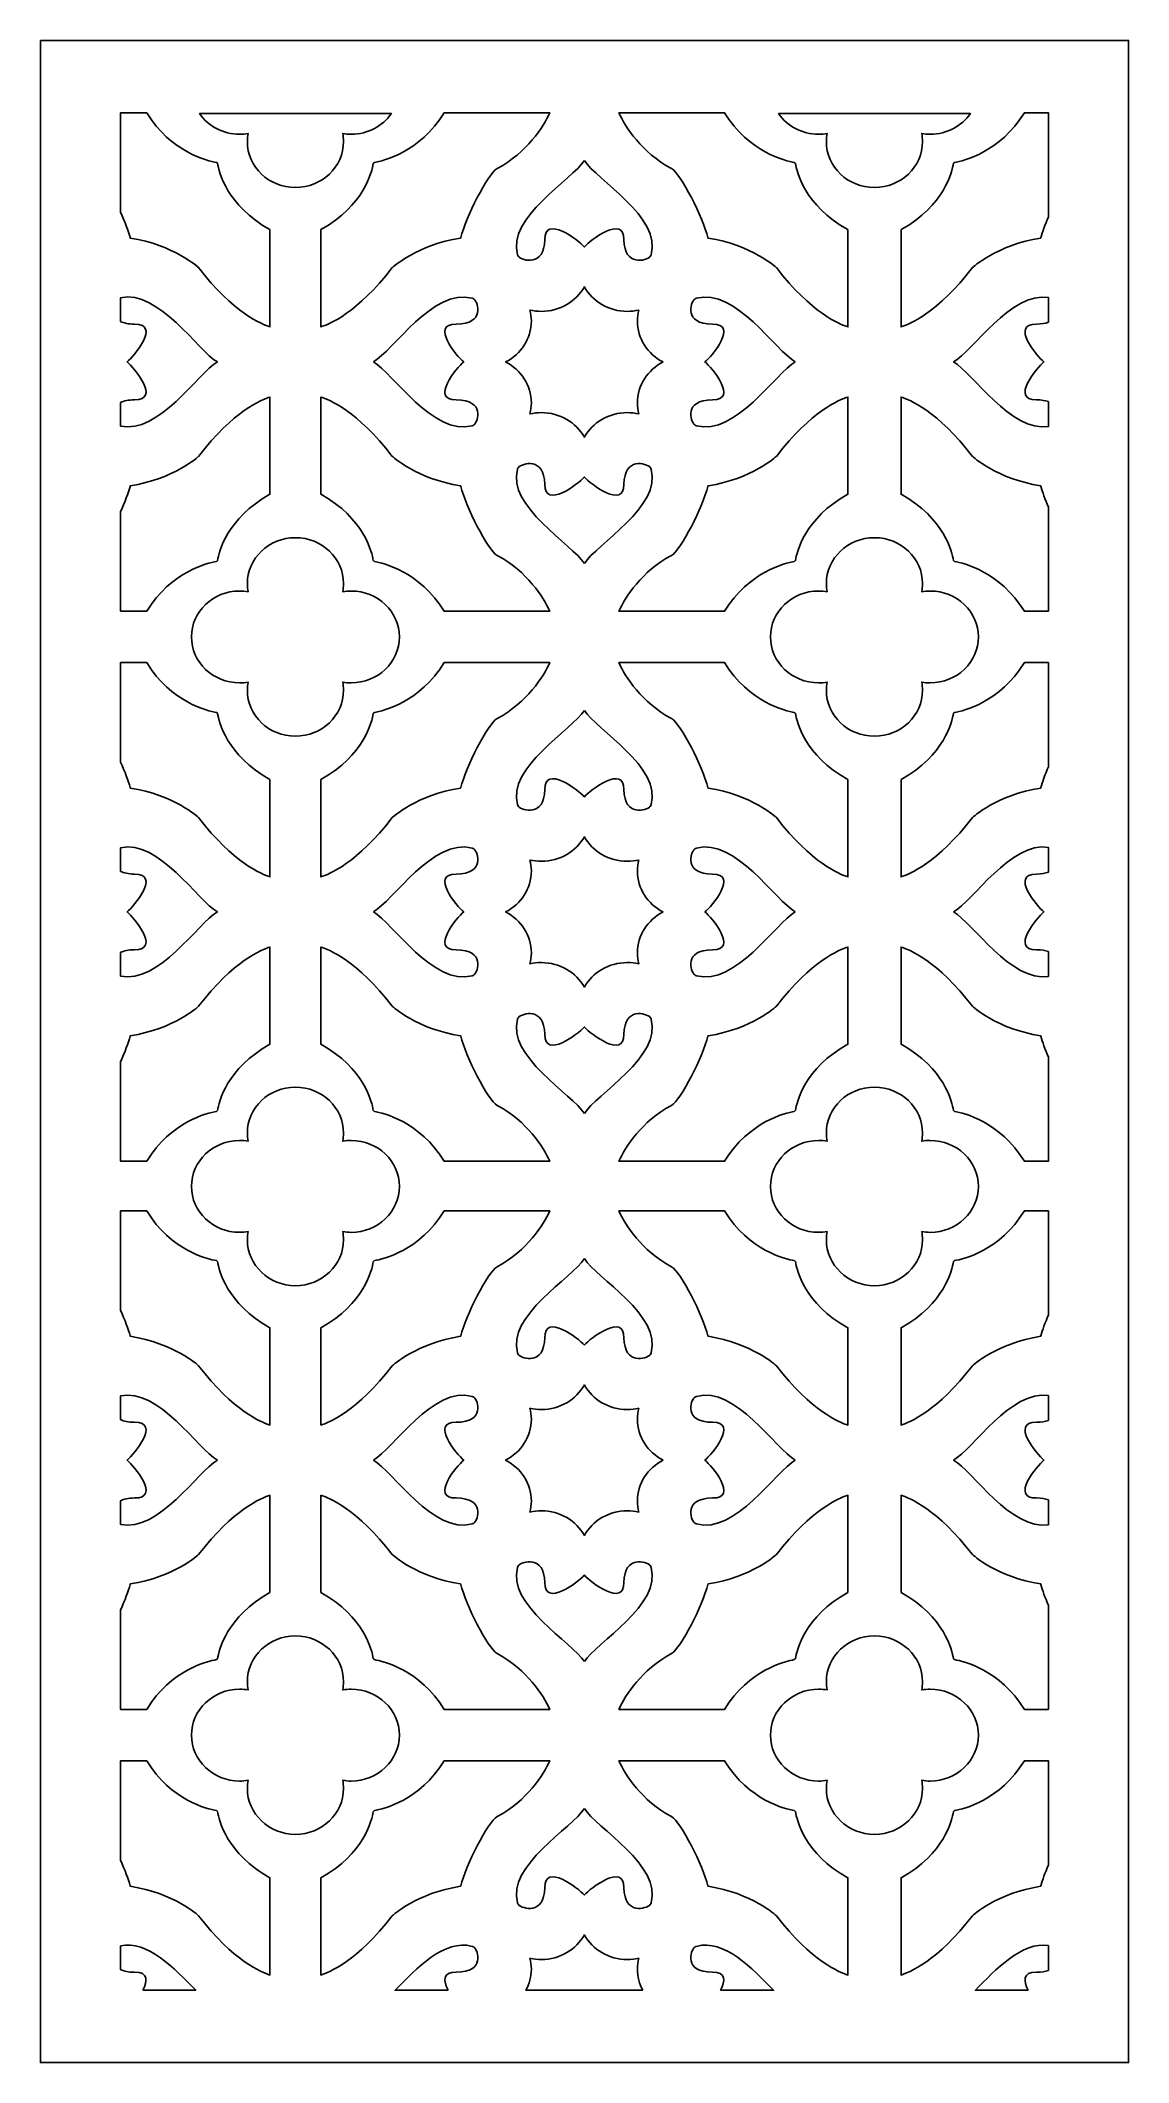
# Model space of a CAD drawing. Header units: centimetres. Extents: x -2.33 to 2.33, y -4.33 to 4.33.
import ezdxf

# ---------------------------------------------------------------- set-up
doc = ezdxf.new("R2010")
doc.units = ezdxf.units.CM
doc.header["$MEASUREMENT"] = 0
doc.layers.add('Layer 1', color=7, linetype='Continuous')

msp = doc.modelspace()

# ---------------------------------------------------------------- linework, layer by layer
at = {"layer": 'Layer 1'}
for points, knots in [([(-2.33007, 4.33143), (-2.33007, 4.33143), (2.33008, 4.33143), (2.33008, 4.33143), (2.33008, 4.33143), (2.33008, 4.33143), (2.33008, 0.42938), (2.33008, 0.42938), (2.33008, 0.42938), (2.33008, 0.42938), (2.33008, -4.33142), (2.33008, -4.33142), (2.33008, -4.33142), (2.33008, -4.33142), (-2.33007, -4.33142), (-2.33007, -4.33142), (-2.33007, -4.33142), (-2.33007, -4.33142), (-2.33007, 0.42938), (-2.33007, 0.42938), (-2.33007, 0.42938), (-2.33007, 0.42938), (-2.33007, 4.33143), (-2.33007, 4.33143)], [0, 0, 0, 0, 0.1428571, 0.1428571, 0.1428571, 0.1428571, 0.2857143, 0.2857143, 0.2857143, 0.2857143, 0.4285714, 0.4285714, 0.4285714, 0.4285714, 0.5714286, 0.5714286, 0.5714286, 0.5714286, 0.7142857, 0.7142857, 0.7142857, 0.7142857, 1, 1, 1, 1]), ([(-1.98699, 3.59593), (-1.98699, 3.59593), (-1.98699, 4.02184), (-1.98699, 4.02184), (-1.98699, 4.02184), (-1.98699, 4.02184), (-1.87513, 4.02184), (-1.87513, 4.02184), (-1.87513, 4.02184), (-1.77066, 3.85164), (-1.61377, 3.81513), (-1.57614, 3.80867), (-1.57614, 3.80867), (-1.57614, 3.80867), (-1.57376, 3.80646), (-1.57376, 3.80646), (-1.57376, 3.80646), (-1.57376, 3.80646), (-1.57248, 3.80528), (-1.57248, 3.80528), (-1.57248, 3.80528), (-1.57248, 3.80528), (-1.57144, 3.80432), (-1.57144, 3.80432), (-1.57144, 3.80432), (-1.56606, 3.76964), (-1.53283, 3.62379), (-1.34698, 3.5209), (-1.34698, 3.5209), (-1.34698, 3.5209), (-1.34698, 3.10425), (-1.34698, 3.10425), (-1.34698, 3.10425), (-1.38137, 3.11483), (-1.50405, 3.16406), (-1.65279, 3.35818), (-1.65279, 3.35818), (-1.65279, 3.35818), (-1.75922, 3.4564), (-1.94556, 3.48447), (-1.94556, 3.48447), (-1.94556, 3.48446), (-1.94581, 3.4852), (-1.94625, 3.48657), (-1.94625, 3.48657), (-1.94629, 3.48666), (-1.94631, 3.48672), (-1.94633, 3.48681), (-1.94633, 3.48681), (-1.95347, 3.51502), (-1.96854, 3.55471), (-1.98699, 3.59593)], [0, 0, 0, 0, 0.0714286, 0.0714286, 0.0714286, 0.0714286, 0.1428571, 0.1428571, 0.1428571, 0.1428571, 0.2142857, 0.2142857, 0.2142857, 0.2142857, 0.2857143, 0.2857143, 0.2857143, 0.2857143, 0.3571429, 0.3571429, 0.3571429, 0.3571429, 0.4285714, 0.4285714, 0.4285714, 0.4285714, 0.5, 0.5, 0.5, 0.5, 0.5714286, 0.5714286, 0.5714286, 0.5714286, 0.6428571, 0.6428571, 0.6428571, 0.6428571, 0.7142857, 0.7142857, 0.7142857, 0.7142857, 0.7857143, 0.7857143, 0.7857143, 0.7857143, 0.8571429, 0.8571429, 0.8571429, 0.8571429, 1, 1, 1, 1]), ([(-1.64894, 4.01802), (-1.64894, 4.01802), (-0.82724, 4.01802), (-0.82724, 4.01802), (-0.82724, 4.01802), (-0.86419, 3.96488), (-0.92737, 3.92973), (-0.9989, 3.92973), (-0.9989, 3.92973), (-1.01134, 3.92973), (-1.02354, 3.93079), (-1.03539, 3.93283), (-1.03539, 3.93283), (-1.03325, 3.92151), (-1.03214, 3.90986), (-1.03214, 3.89796), (-1.03214, 3.89796), (-1.03214, 3.78958), (-1.12466, 3.70119), (-1.23808, 3.70119), (-1.23808, 3.70119), (-1.35151, 3.70119), (-1.44402, 3.78958), (-1.44402, 3.89796), (-1.44402, 3.89796), (-1.44402, 3.90986), (-1.44291, 3.92151), (-1.44078, 3.93284), (-1.44078, 3.93284), (-1.45263, 3.9308), (-1.46482, 3.92973), (-1.47727, 3.92973), (-1.47727, 3.92973), (-1.5488, 3.92973), (-1.612, 3.96488), (-1.64894, 4.01802)], [0, 0, 0, 0, 0.1, 0.1, 0.1, 0.1, 0.2, 0.2, 0.2, 0.2, 0.3, 0.3, 0.3, 0.3, 0.4, 0.4, 0.4, 0.4, 0.5, 0.5, 0.5, 0.5, 0.6, 0.6, 0.6, 0.6, 0.7, 0.7, 0.7, 0.7, 0.8, 0.8, 0.8, 0.8, 1, 1, 1, 1]), ([(-0.90369, 3.80528), (-0.90369, 3.80528), (-0.90473, 3.80432), (-0.90473, 3.80432), (-0.90473, 3.80432), (-0.91011, 3.76964), (-0.94334, 3.62379), (-1.12919, 3.5209), (-1.12919, 3.5209), (-1.12919, 3.5209), (-1.12919, 3.10425), (-1.12919, 3.10425), (-1.12919, 3.10425), (-1.0948, 3.11483), (-0.97211, 3.16406), (-0.82338, 3.35818), (-0.82338, 3.35818), (-0.82338, 3.35818), (-0.71695, 3.4564), (-0.53061, 3.48447), (-0.53061, 3.48447), (-0.5306, 3.48446), (-0.53035, 3.4852), (-0.52991, 3.48657), (-0.52991, 3.48657), (-0.52988, 3.48666), (-0.52986, 3.48672), (-0.52983, 3.48681), (-0.52983, 3.48681), (-0.50836, 3.5717), (-0.41511, 3.76048), (-0.37356, 3.78268), (-0.37356, 3.78268), (-0.24618, 3.85161), (-0.17547, 3.96097), (-0.14911, 4.02184), (-0.14911, 4.02184), (-0.14911, 4.02184), (-0.60104, 4.02184), (-0.60104, 4.02184), (-0.60104, 4.02184), (-0.70551, 3.85164), (-0.8624, 3.81513), (-0.90002, 3.80867), (-0.90002, 3.80867), (-0.90002, 3.80867), (-0.90241, 3.80646), (-0.90241, 3.80646), (-0.90241, 3.80646), (-0.90241, 3.80646), (-0.90369, 3.80528), (-0.90369, 3.80528)], [0, 0, 0, 0, 0.0714286, 0.0714286, 0.0714286, 0.0714286, 0.1428571, 0.1428571, 0.1428571, 0.1428571, 0.2142857, 0.2142857, 0.2142857, 0.2142857, 0.2857143, 0.2857143, 0.2857143, 0.2857143, 0.3571429, 0.3571429, 0.3571429, 0.3571429, 0.4285714, 0.4285714, 0.4285714, 0.4285714, 0.5, 0.5, 0.5, 0.5, 0.5714286, 0.5714286, 0.5714286, 0.5714286, 0.6428571, 0.6428571, 0.6428571, 0.6428571, 0.7142857, 0.7142857, 0.7142857, 0.7142857, 0.7857143, 0.7857143, 0.7857143, 0.7857143, 0.8571429, 0.8571429, 0.8571429, 0.8571429, 1, 1, 1, 1]), ([(0.90233, 3.80528), (0.90233, 3.80528), (0.90337, 3.80432), (0.90337, 3.80432), (0.90337, 3.80432), (0.90875, 3.76964), (0.94198, 3.62379), (1.12784, 3.5209), (1.12784, 3.5209), (1.12784, 3.5209), (1.12784, 3.10424), (1.12784, 3.10424), (1.12784, 3.10424), (1.09345, 3.11482), (0.97076, 3.16406), (0.82202, 3.35818), (0.82202, 3.35818), (0.82202, 3.35818), (0.7156, 3.4564), (0.52925, 3.48447), (0.52925, 3.48447), (0.52924, 3.48446), (0.529, 3.4852), (0.52855, 3.48657), (0.52855, 3.48657), (0.52853, 3.48666), (0.52851, 3.48672), (0.52848, 3.48681), (0.52848, 3.48681), (0.507, 3.5717), (0.41375, 3.76048), (0.3722, 3.78268), (0.3722, 3.78268), (0.24483, 3.85161), (0.17411, 3.96097), (0.14775, 4.02184), (0.14775, 4.02184), (0.14775, 4.02184), (0.59969, 4.02184), (0.59969, 4.02184), (0.59969, 4.02184), (0.70416, 3.85164), (0.86104, 3.81513), (0.89866, 3.80867), (0.89866, 3.80867), (0.89866, 3.80867), (0.90106, 3.80646), (0.90106, 3.80646), (0.90106, 3.80646), (0.90106, 3.80646), (0.90233, 3.80528), (0.90233, 3.80528)], [0, 0, 0, 0, 0.0714286, 0.0714286, 0.0714286, 0.0714286, 0.1428571, 0.1428571, 0.1428571, 0.1428571, 0.2142857, 0.2142857, 0.2142857, 0.2142857, 0.2857143, 0.2857143, 0.2857143, 0.2857143, 0.3571429, 0.3571429, 0.3571429, 0.3571429, 0.4285714, 0.4285714, 0.4285714, 0.4285714, 0.5, 0.5, 0.5, 0.5, 0.5714286, 0.5714286, 0.5714286, 0.5714286, 0.6428571, 0.6428571, 0.6428571, 0.6428571, 0.7142857, 0.7142857, 0.7142857, 0.7142857, 0.7857143, 0.7857143, 0.7857143, 0.7857143, 0.8571429, 0.8571429, 0.8571429, 0.8571429, 1, 1, 1, 1]), ([(0.83087, 4.01802), (0.83087, 4.01802), (1.65258, 4.01802), (1.65258, 4.01802), (1.65258, 4.01802), (1.61564, 3.96488), (1.55244, 3.92973), (1.48092, 3.92973), (1.48092, 3.92973), (1.46847, 3.92973), (1.45628, 3.93079), (1.44443, 3.93283), (1.44443, 3.93283), (1.44656, 3.92151), (1.44768, 3.90986), (1.44768, 3.89796), (1.44768, 3.89796), (1.44768, 3.78958), (1.35516, 3.70119), (1.24174, 3.70119), (1.24174, 3.70119), (1.1283, 3.70119), (1.03579, 3.78958), (1.03579, 3.89796), (1.03579, 3.89796), (1.03579, 3.90986), (1.03691, 3.92151), (1.03904, 3.93284), (1.03904, 3.93284), (1.02719, 3.9308), (1.01499, 3.92973), (1.00255, 3.92973), (1.00255, 3.92973), (0.93102, 3.92973), (0.86782, 3.96488), (0.83087, 4.01802)], [0, 0, 0, 0, 0.1, 0.1, 0.1, 0.1, 0.2, 0.2, 0.2, 0.2, 0.3, 0.3, 0.3, 0.3, 0.4, 0.4, 0.4, 0.4, 0.5, 0.5, 0.5, 0.5, 0.6, 0.6, 0.6, 0.6, 0.7, 0.7, 0.7, 0.7, 0.8, 0.8, 0.8, 0.8, 1, 1, 1, 1]), ([(1.58115, 3.80528), (1.58115, 3.80528), (1.58011, 3.80432), (1.58011, 3.80432), (1.58011, 3.80432), (1.57472, 3.76964), (1.5415, 3.62379), (1.35565, 3.5209), (1.35565, 3.5209), (1.35565, 3.5209), (1.35565, 3.10425), (1.35565, 3.10425), (1.35565, 3.10425), (1.39004, 3.11483), (1.51272, 3.16406), (1.66146, 3.35818), (1.66146, 3.35818), (1.66146, 3.35818), (1.76788, 3.4564), (1.95423, 3.48447), (1.95423, 3.48447), (1.95424, 3.48446), (1.95448, 3.4852), (1.95493, 3.48657), (1.95493, 3.48657), (1.95495, 3.48666), (1.95498, 3.48672), (1.955, 3.48681), (1.955, 3.48681), (1.96099, 3.51047), (1.97255, 3.54221), (1.98701, 3.57617), (1.98701, 3.57617), (1.98701, 3.57617), (1.98701, 4.02184), (1.98701, 4.02184), (1.98701, 4.02184), (1.98701, 4.02184), (1.8838, 4.02184), (1.8838, 4.02184), (1.8838, 4.02184), (1.77932, 3.85164), (1.62243, 3.81513), (1.58481, 3.80867), (1.58481, 3.80867), (1.58481, 3.80867), (1.58243, 3.80646), (1.58243, 3.80646), (1.58243, 3.80646), (1.58243, 3.80646), (1.58115, 3.80528), (1.58115, 3.80528)], [0, 0, 0, 0, 0.0714286, 0.0714286, 0.0714286, 0.0714286, 0.1428571, 0.1428571, 0.1428571, 0.1428571, 0.2142857, 0.2142857, 0.2142857, 0.2142857, 0.2857143, 0.2857143, 0.2857143, 0.2857143, 0.3571429, 0.3571429, 0.3571429, 0.3571429, 0.4285714, 0.4285714, 0.4285714, 0.4285714, 0.5, 0.5, 0.5, 0.5, 0.5714286, 0.5714286, 0.5714286, 0.5714286, 0.6428571, 0.6428571, 0.6428571, 0.6428571, 0.7142857, 0.7142857, 0.7142857, 0.7142857, 0.7857143, 0.7857143, 0.7857143, 0.7857143, 0.8571429, 0.8571429, 0.8571429, 0.8571429, 1, 1, 1, 1]), ([(-0.00068, 3.81719), (-0.05018, 3.73748), (-0.33517, 3.57095), (-0.28652, 3.41357), (-0.28652, 3.41357), (-0.28566, 3.41078), (-0.28508, 3.40804), (-0.28303, 3.40576), (-0.28303, 3.40576), (-0.26688, 3.38776), (-0.17167, 3.35995), (-0.17032, 3.47788), (-0.17032, 3.47788), (-0.1724, 3.58679), (-0.02533, 3.47602), (-0.00075, 3.44726), (-0.00075, 3.44726), (-0.00073, 3.44729), (-0.00071, 3.44732), (-0.00068, 3.44734), (-0.00068, 3.44734), (-0.00066, 3.44732), (-0.00063, 3.44729), (-0.0006, 3.44726), (-0.0006, 3.44726), (0.02397, 3.47602), (0.17104, 3.58679), (0.16896, 3.47788), (0.16896, 3.47788), (0.17031, 3.35995), (0.26552, 3.38776), (0.28167, 3.40576), (0.28167, 3.40576), (0.28372, 3.40804), (0.2843, 3.41078), (0.28516, 3.41357), (0.28516, 3.41357), (0.33381, 3.57095), (0.04882, 3.73748), (-0.00068, 3.81719)], [0, 0, 0, 0, 0.0909091, 0.0909091, 0.0909091, 0.0909091, 0.1818182, 0.1818182, 0.1818182, 0.1818182, 0.2727273, 0.2727273, 0.2727273, 0.2727273, 0.3636364, 0.3636364, 0.3636364, 0.3636364, 0.4545455, 0.4545455, 0.4545455, 0.4545455, 0.5454545, 0.5454545, 0.5454545, 0.5454545, 0.6363636, 0.6363636, 0.6363636, 0.6363636, 0.7272727, 0.7272727, 0.7272727, 0.7272727, 0.8181818, 0.8181818, 0.8181818, 0.8181818, 1, 1, 1, 1]), ([(-1.98699, 2.67896), (-1.98699, 2.67896), (-1.98699, 2.78034), (-1.98699, 2.78034), (-1.98699, 2.78034), (-1.97295, 2.78721), (-1.95356, 2.79158), (-1.92716, 2.79187), (-1.92716, 2.79187), (-1.81316, 2.78988), (-1.9291, 2.9304), (-1.95919, 2.95388), (-1.95919, 2.95388), (-1.95918, 2.9539), (-1.95915, 2.95395), (-1.95911, 2.95395), (-1.95911, 2.95395), (-1.95915, 2.95397), (-1.95918, 2.95401), (-1.95919, 2.95403), (-1.95919, 2.95403), (-1.9291, 2.97751), (-1.81316, 3.11804), (-1.92716, 3.11604), (-1.92716, 3.11604), (-1.95356, 3.11632), (-1.97295, 3.12071), (-1.98699, 3.12757), (-1.98699, 3.12757), (-1.98699, 3.12757), (-1.98699, 3.22896), (-1.98699, 3.22896), (-1.98699, 3.22896), (-1.82452, 3.26539), (-1.65419, 3.00054), (-1.57203, 2.95395), (-1.57203, 2.95395), (-1.6542, 2.90737), (-1.82452, 2.64253), (-1.98699, 2.67896)], [0, 0, 0, 0, 0.0909091, 0.0909091, 0.0909091, 0.0909091, 0.1818182, 0.1818182, 0.1818182, 0.1818182, 0.2727273, 0.2727273, 0.2727273, 0.2727273, 0.3636364, 0.3636364, 0.3636364, 0.3636364, 0.4545455, 0.4545455, 0.4545455, 0.4545455, 0.5454545, 0.5454545, 0.5454545, 0.5454545, 0.6363636, 0.6363636, 0.6363636, 0.6363636, 0.7272727, 0.7272727, 0.7272727, 0.7272727, 0.8181818, 0.8181818, 0.8181818, 0.8181818, 1, 1, 1, 1]), ([(-0.90415, 2.95396), (-0.82071, 2.90666), (-0.64641, 2.63435), (-0.48171, 2.68084), (-0.48171, 2.68084), (-0.47879, 2.68165), (-0.47592, 2.68222), (-0.47354, 2.68417), (-0.47354, 2.68417), (-0.45469, 2.69961), (-0.42559, 2.79058), (-0.54901, 2.79187), (-0.54901, 2.79187), (-0.66301, 2.78988), (-0.54708, 2.9304), (-0.51697, 2.95388), (-0.51697, 2.95388), (-0.517, 2.95391), (-0.51703, 2.95393), (-0.51705, 2.95396), (-0.51705, 2.95396), (-0.51703, 2.95398), (-0.517, 2.954), (-0.51697, 2.95403), (-0.51697, 2.95403), (-0.54708, 2.97751), (-0.66301, 3.11804), (-0.54901, 3.11604), (-0.54901, 3.11604), (-0.42559, 3.11733), (-0.45469, 3.20831), (-0.47354, 3.22374), (-0.47354, 3.22374), (-0.47592, 3.22569), (-0.47879, 3.22625), (-0.48171, 3.22707), (-0.48171, 3.22707), (-0.64641, 3.27356), (-0.82071, 3.00125), (-0.90415, 2.95396)], [0, 0, 0, 0, 0.0909091, 0.0909091, 0.0909091, 0.0909091, 0.1818182, 0.1818182, 0.1818182, 0.1818182, 0.2727273, 0.2727273, 0.2727273, 0.2727273, 0.3636364, 0.3636364, 0.3636364, 0.3636364, 0.4545455, 0.4545455, 0.4545455, 0.4545455, 0.5454545, 0.5454545, 0.5454545, 0.5454545, 0.6363636, 0.6363636, 0.6363636, 0.6363636, 0.7272727, 0.7272727, 0.7272727, 0.7272727, 0.8181818, 0.8181818, 0.8181818, 0.8181818, 1, 1, 1, 1]), ([(0.33661, 2.95395), (0.27105, 2.98763), (0.22631, 3.05382), (0.22631, 3.12968), (0.22631, 3.12968), (0.22631, 3.14576), (0.22834, 3.1614), (0.23213, 3.1764), (0.23213, 3.1764), (0.21644, 3.17277), (0.20006, 3.17084), (0.18323, 3.17084), (0.18323, 3.17084), (0.10383, 3.17084), (0.03457, 3.21359), (-0.00068, 3.27622), (-0.00068, 3.27622), (-0.03592, 3.21359), (-0.10519, 3.17084), (-0.18458, 3.17084), (-0.18458, 3.17084), (-0.20142, 3.17084), (-0.21781, 3.17277), (-0.2335, 3.1764), (-0.2335, 3.1764), (-0.2297, 3.1614), (-0.22767, 3.14576), (-0.22767, 3.12968), (-0.22767, 3.12968), (-0.22767, 3.05382), (-0.27241, 2.98763), (-0.33796, 2.95395), (-0.33796, 2.95395), (-0.27241, 2.92028), (-0.22767, 2.85409), (-0.22767, 2.77824), (-0.22767, 2.77824), (-0.22767, 2.76215), (-0.22969, 2.74651), (-0.23349, 2.73151), (-0.23349, 2.73151), (-0.21779, 2.73514), (-0.20142, 2.73707), (-0.18458, 2.73707), (-0.18458, 2.73707), (-0.10519, 2.73707), (-0.03592, 2.69433), (-0.00068, 2.6317), (-0.00068, 2.6317), (0.03457, 2.69433), (0.10383, 2.73707), (0.18323, 2.73707), (0.18323, 2.73707), (0.20006, 2.73707), (0.21644, 2.73514), (0.23213, 2.73151), (0.23213, 2.73151), (0.22835, 2.74651), (0.22631, 2.76215), (0.22631, 2.77824), (0.22631, 2.77824), (0.22631, 2.8541), (0.27105, 2.92028), (0.33661, 2.95395)], [0, 0, 0, 0, 0.0588235, 0.0588235, 0.0588235, 0.0588235, 0.1176471, 0.1176471, 0.1176471, 0.1176471, 0.1764706, 0.1764706, 0.1764706, 0.1764706, 0.2352941, 0.2352941, 0.2352941, 0.2352941, 0.2941176, 0.2941176, 0.2941176, 0.2941176, 0.3529412, 0.3529412, 0.3529412, 0.3529412, 0.4117647, 0.4117647, 0.4117647, 0.4117647, 0.4705882, 0.4705882, 0.4705882, 0.4705882, 0.5294118, 0.5294118, 0.5294118, 0.5294118, 0.5882353, 0.5882353, 0.5882353, 0.5882353, 0.6470588, 0.6470588, 0.6470588, 0.6470588, 0.7058824, 0.7058824, 0.7058824, 0.7058824, 0.7647059, 0.7647059, 0.7647059, 0.7647059, 0.8235294, 0.8235294, 0.8235294, 0.8235294, 0.8823529, 0.8823529, 0.8823529, 0.8823529, 1, 1, 1, 1]), ([(0.90279, 2.95396), (0.81935, 2.90666), (0.64506, 2.63435), (0.48035, 2.68084), (0.48035, 2.68084), (0.47743, 2.68165), (0.47457, 2.68222), (0.47218, 2.68417), (0.47218, 2.68417), (0.45334, 2.69961), (0.42424, 2.79058), (0.54765, 2.79187), (0.54765, 2.79187), (0.66165, 2.78988), (0.54572, 2.9304), (0.51561, 2.95388), (0.51561, 2.95388), (0.51564, 2.95391), (0.51567, 2.95393), (0.5157, 2.95396), (0.5157, 2.95396), (0.51567, 2.95398), (0.51564, 2.954), (0.51561, 2.95403), (0.51561, 2.95403), (0.54572, 2.97751), (0.66165, 3.11804), (0.54765, 3.11604), (0.54765, 3.11604), (0.42424, 3.11733), (0.45334, 3.20831), (0.47218, 3.22374), (0.47218, 3.22374), (0.47457, 3.22569), (0.47743, 3.22625), (0.48035, 3.22707), (0.48035, 3.22707), (0.64506, 3.27356), (0.81935, 3.00125), (0.90279, 2.95396)], [0, 0, 0, 0, 0.0909091, 0.0909091, 0.0909091, 0.0909091, 0.1818182, 0.1818182, 0.1818182, 0.1818182, 0.2727273, 0.2727273, 0.2727273, 0.2727273, 0.3636364, 0.3636364, 0.3636364, 0.3636364, 0.4545455, 0.4545455, 0.4545455, 0.4545455, 0.5454545, 0.5454545, 0.5454545, 0.5454545, 0.6363636, 0.6363636, 0.6363636, 0.6363636, 0.7272727, 0.7272727, 0.7272727, 0.7272727, 0.8181818, 0.8181818, 0.8181818, 0.8181818, 1, 1, 1, 1]), ([(1.98701, 3.12392), (1.97395, 3.11918), (1.95718, 3.11627), (1.93583, 3.11604), (1.93583, 3.11604), (1.82183, 3.11804), (1.93777, 2.97751), (1.96786, 2.95403), (1.96786, 2.95403), (1.96784, 2.95401), (1.96782, 2.95397), (1.96777, 2.95395), (1.96777, 2.95395), (1.96782, 2.95395), (1.96784, 2.9539), (1.96786, 2.95388), (1.96786, 2.95388), (1.93777, 2.9304), (1.82183, 2.78988), (1.93583, 2.79187), (1.93583, 2.79187), (1.95718, 2.79164), (1.97395, 2.78873), (1.98701, 2.78399), (1.98701, 2.78399), (1.98701, 2.78399), (1.98701, 2.67733), (1.98701, 2.67733), (1.98701, 2.67733), (1.82717, 2.65187), (1.66142, 2.9082), (1.58069, 2.95395), (1.58069, 2.95395), (1.6614, 2.99971), (1.82717, 3.25604), (1.98701, 3.23058), (1.98701, 3.23058), (1.98701, 3.23058), (1.98701, 3.12392), (1.98701, 3.12392)], [0, 0, 0, 0, 0.0909091, 0.0909091, 0.0909091, 0.0909091, 0.1818182, 0.1818182, 0.1818182, 0.1818182, 0.2727273, 0.2727273, 0.2727273, 0.2727273, 0.3636364, 0.3636364, 0.3636364, 0.3636364, 0.4545455, 0.4545455, 0.4545455, 0.4545455, 0.5454545, 0.5454545, 0.5454545, 0.5454545, 0.6363636, 0.6363636, 0.6363636, 0.6363636, 0.7272727, 0.7272727, 0.7272727, 0.7272727, 0.8181818, 0.8181818, 0.8181818, 0.8181818, 1, 1, 1, 1]), ([(-1.98699, 1.88606), (-1.98699, 1.88606), (-1.98699, 2.31199), (-1.98699, 2.31199), (-1.98699, 2.31199), (-1.96854, 2.35321), (-1.95347, 2.39288), (-1.94633, 2.4211), (-1.94633, 2.4211), (-1.94631, 2.42119), (-1.94629, 2.42125), (-1.94625, 2.42134), (-1.94625, 2.42134), (-1.94581, 2.4227), (-1.94556, 2.42345), (-1.94556, 2.42344), (-1.94556, 2.42344), (-1.75922, 2.4515), (-1.65279, 2.54973), (-1.65279, 2.54973), (-1.65279, 2.54973), (-1.50405, 2.74384), (-1.38137, 2.79308), (-1.34698, 2.80366), (-1.34698, 2.80366), (-1.34698, 2.80366), (-1.34698, 2.38701), (-1.34698, 2.38701), (-1.34698, 2.38701), (-1.53283, 2.28411), (-1.56606, 2.13827), (-1.57144, 2.10358), (-1.57144, 2.10358), (-1.57144, 2.10358), (-1.57248, 2.10263), (-1.57248, 2.10263), (-1.57248, 2.10263), (-1.57248, 2.10263), (-1.57376, 2.10144), (-1.57376, 2.10144), (-1.57376, 2.10144), (-1.57376, 2.10144), (-1.57614, 2.09924), (-1.57614, 2.09924), (-1.57614, 2.09924), (-1.61377, 2.09276), (-1.77066, 2.05627), (-1.87513, 1.88606), (-1.87513, 1.88606), (-1.87513, 1.88606), (-1.98699, 1.88606), (-1.98699, 1.88606)], [0, 0, 0, 0, 0.0714286, 0.0714286, 0.0714286, 0.0714286, 0.1428571, 0.1428571, 0.1428571, 0.1428571, 0.2142857, 0.2142857, 0.2142857, 0.2142857, 0.2857143, 0.2857143, 0.2857143, 0.2857143, 0.3571429, 0.3571429, 0.3571429, 0.3571429, 0.4285714, 0.4285714, 0.4285714, 0.4285714, 0.5, 0.5, 0.5, 0.5, 0.5714286, 0.5714286, 0.5714286, 0.5714286, 0.6428571, 0.6428571, 0.6428571, 0.6428571, 0.7142857, 0.7142857, 0.7142857, 0.7142857, 0.7857143, 0.7857143, 0.7857143, 0.7857143, 0.8571429, 0.8571429, 0.8571429, 0.8571429, 1, 1, 1, 1]), ([(-0.90369, 2.10263), (-0.90369, 2.10263), (-0.90473, 2.10358), (-0.90473, 2.10358), (-0.90473, 2.10358), (-0.91011, 2.13827), (-0.94334, 2.28411), (-1.12919, 2.38701), (-1.12919, 2.38701), (-1.12919, 2.38701), (-1.12919, 2.80366), (-1.12919, 2.80366), (-1.12919, 2.80366), (-1.0948, 2.79308), (-0.97211, 2.74384), (-0.82338, 2.54973), (-0.82338, 2.54973), (-0.82338, 2.54973), (-0.71695, 2.4515), (-0.53061, 2.42344), (-0.53061, 2.42344), (-0.5306, 2.42345), (-0.53035, 2.4227), (-0.52991, 2.42134), (-0.52991, 2.42134), (-0.52988, 2.42125), (-0.52986, 2.42119), (-0.52983, 2.4211), (-0.52983, 2.4211), (-0.50836, 2.3362), (-0.41511, 2.14742), (-0.37356, 2.12523), (-0.37356, 2.12523), (-0.24618, 2.05629), (-0.17546, 1.94693), (-0.14911, 1.88606), (-0.14911, 1.88606), (-0.14911, 1.88606), (-0.60104, 1.88606), (-0.60104, 1.88606), (-0.60104, 1.88606), (-0.70551, 2.05627), (-0.8624, 2.09276), (-0.90002, 2.09924), (-0.90002, 2.09924), (-0.90002, 2.09924), (-0.90241, 2.10144), (-0.90241, 2.10144), (-0.90241, 2.10144), (-0.90241, 2.10144), (-0.90369, 2.10263), (-0.90369, 2.10263)], [0, 0, 0, 0, 0.0714286, 0.0714286, 0.0714286, 0.0714286, 0.1428571, 0.1428571, 0.1428571, 0.1428571, 0.2142857, 0.2142857, 0.2142857, 0.2142857, 0.2857143, 0.2857143, 0.2857143, 0.2857143, 0.3571429, 0.3571429, 0.3571429, 0.3571429, 0.4285714, 0.4285714, 0.4285714, 0.4285714, 0.5, 0.5, 0.5, 0.5, 0.5714286, 0.5714286, 0.5714286, 0.5714286, 0.6428571, 0.6428571, 0.6428571, 0.6428571, 0.7142857, 0.7142857, 0.7142857, 0.7142857, 0.7857143, 0.7857143, 0.7857143, 0.7857143, 0.8571429, 0.8571429, 0.8571429, 0.8571429, 1, 1, 1, 1]), ([(0.90233, 2.10263), (0.90233, 2.10263), (0.90337, 2.10358), (0.90337, 2.10358), (0.90337, 2.10358), (0.90875, 2.13827), (0.94198, 2.28412), (1.12784, 2.38701), (1.12784, 2.38701), (1.12784, 2.38701), (1.12784, 2.80366), (1.12784, 2.80366), (1.12784, 2.80366), (1.09345, 2.79308), (0.97076, 2.74385), (0.82202, 2.54973), (0.82202, 2.54973), (0.82202, 2.54973), (0.7156, 2.4515), (0.52925, 2.42344), (0.52925, 2.42344), (0.52924, 2.42345), (0.529, 2.4227), (0.52855, 2.42134), (0.52855, 2.42134), (0.52853, 2.42125), (0.52851, 2.42119), (0.52848, 2.4211), (0.52848, 2.4211), (0.507, 2.3362), (0.41375, 2.14742), (0.3722, 2.12523), (0.3722, 2.12523), (0.24482, 2.05629), (0.17411, 1.94693), (0.14775, 1.88606), (0.14775, 1.88606), (0.14775, 1.88606), (0.59968, 1.88606), (0.59968, 1.88606), (0.59968, 1.88606), (0.70416, 2.05627), (0.86104, 2.09276), (0.89866, 2.09924), (0.89866, 2.09924), (0.89866, 2.09924), (0.90106, 2.10144), (0.90106, 2.10144), (0.90106, 2.10144), (0.90106, 2.10144), (0.90233, 2.10263), (0.90233, 2.10263)], [0, 0, 0, 0, 0.0714286, 0.0714286, 0.0714286, 0.0714286, 0.1428571, 0.1428571, 0.1428571, 0.1428571, 0.2142857, 0.2142857, 0.2142857, 0.2142857, 0.2857143, 0.2857143, 0.2857143, 0.2857143, 0.3571429, 0.3571429, 0.3571429, 0.3571429, 0.4285714, 0.4285714, 0.4285714, 0.4285714, 0.5, 0.5, 0.5, 0.5, 0.5714286, 0.5714286, 0.5714286, 0.5714286, 0.6428571, 0.6428571, 0.6428571, 0.6428571, 0.7142857, 0.7142857, 0.7142857, 0.7142857, 0.7857143, 0.7857143, 0.7857143, 0.7857143, 0.8571429, 0.8571429, 0.8571429, 0.8571429, 1, 1, 1, 1]), ([(1.98701, 1.88606), (1.98701, 1.88606), (1.8838, 1.88606), (1.8838, 1.88606), (1.8838, 1.88606), (1.77932, 2.05627), (1.62243, 2.09276), (1.58481, 2.09924), (1.58481, 2.09924), (1.58481, 2.09924), (1.58243, 2.10144), (1.58243, 2.10144), (1.58243, 2.10144), (1.58243, 2.10144), (1.58115, 2.10263), (1.58115, 2.10263), (1.58115, 2.10263), (1.58115, 2.10263), (1.58011, 2.10358), (1.58011, 2.10358), (1.58011, 2.10358), (1.57472, 2.13827), (1.5415, 2.28411), (1.35565, 2.38701), (1.35565, 2.38701), (1.35565, 2.38701), (1.35565, 2.80366), (1.35565, 2.80366), (1.35565, 2.80366), (1.39004, 2.79308), (1.51272, 2.74384), (1.66146, 2.54973), (1.66146, 2.54973), (1.66146, 2.54973), (1.76788, 2.4515), (1.95423, 2.42344), (1.95423, 2.42344), (1.95424, 2.42345), (1.95448, 2.4227), (1.95493, 2.42134), (1.95493, 2.42134), (1.95495, 2.42125), (1.95498, 2.42119), (1.955, 2.4211), (1.955, 2.4211), (1.96099, 2.39743), (1.97255, 2.36569), (1.98701, 2.33174), (1.98701, 2.33174), (1.98701, 2.33174), (1.98701, 1.88606), (1.98701, 1.88606)], [0, 0, 0, 0, 0.0714286, 0.0714286, 0.0714286, 0.0714286, 0.1428571, 0.1428571, 0.1428571, 0.1428571, 0.2142857, 0.2142857, 0.2142857, 0.2142857, 0.2857143, 0.2857143, 0.2857143, 0.2857143, 0.3571429, 0.3571429, 0.3571429, 0.3571429, 0.4285714, 0.4285714, 0.4285714, 0.4285714, 0.5, 0.5, 0.5, 0.5, 0.5714286, 0.5714286, 0.5714286, 0.5714286, 0.6428571, 0.6428571, 0.6428571, 0.6428571, 0.7142857, 0.7142857, 0.7142857, 0.7142857, 0.7857143, 0.7857143, 0.7857143, 0.7857143, 0.8571429, 0.8571429, 0.8571429, 0.8571429, 1, 1, 1, 1]), ([(-0.00068, 2.09071), (-0.05018, 2.17044), (-0.33517, 2.33697), (-0.28652, 2.49434), (-0.28652, 2.49434), (-0.28566, 2.49713), (-0.28508, 2.49987), (-0.28303, 2.50215), (-0.28303, 2.50215), (-0.26688, 2.52016), (-0.17167, 2.54796), (-0.17032, 2.43004), (-0.17032, 2.43004), (-0.1724, 2.32111), (-0.02533, 2.43189), (-0.00075, 2.46065), (-0.00075, 2.46065), (-0.00073, 2.46062), (-0.00071, 2.46059), (-0.00068, 2.46057), (-0.00068, 2.46057), (-0.00066, 2.46059), (-0.00063, 2.46062), (-0.0006, 2.46065), (-0.0006, 2.46065), (0.02397, 2.43189), (0.17104, 2.32111), (0.16896, 2.43004), (0.16896, 2.43004), (0.17031, 2.54796), (0.26552, 2.52016), (0.28167, 2.50215), (0.28167, 2.50215), (0.28372, 2.49987), (0.2843, 2.49713), (0.28516, 2.49434), (0.28516, 2.49434), (0.33381, 2.33697), (0.04882, 2.17044), (-0.00068, 2.09071)], [0, 0, 0, 0, 0.0909091, 0.0909091, 0.0909091, 0.0909091, 0.1818182, 0.1818182, 0.1818182, 0.1818182, 0.2727273, 0.2727273, 0.2727273, 0.2727273, 0.3636364, 0.3636364, 0.3636364, 0.3636364, 0.4545455, 0.4545455, 0.4545455, 0.4545455, 0.5454545, 0.5454545, 0.5454545, 0.5454545, 0.6363636, 0.6363636, 0.6363636, 0.6363636, 0.7272727, 0.7272727, 0.7272727, 0.7272727, 0.8181818, 0.8181818, 0.8181818, 0.8181818, 1, 1, 1, 1]), ([(-0.79295, 1.77594), (-0.79295, 1.66757), (-0.88547, 1.57917), (-0.9989, 1.57917), (-0.9989, 1.57917), (-1.01134, 1.57917), (-1.02354, 1.58024), (-1.03539, 1.58228), (-1.03539, 1.58228), (-1.03325, 1.57095), (-1.03214, 1.5593), (-1.03214, 1.54741), (-1.03214, 1.54741), (-1.03214, 1.43903), (-1.12466, 1.35063), (-1.23808, 1.35063), (-1.23808, 1.35063), (-1.35151, 1.35063), (-1.44402, 1.43903), (-1.44402, 1.54741), (-1.44402, 1.54741), (-1.44402, 1.55929), (-1.44291, 1.57095), (-1.44078, 1.58228), (-1.44078, 1.58228), (-1.45263, 1.58024), (-1.46482, 1.57917), (-1.47727, 1.57917), (-1.47727, 1.57917), (-1.5907, 1.57917), (-1.68322, 1.66757), (-1.68322, 1.77594), (-1.68322, 1.77594), (-1.68322, 1.88432), (-1.5907, 1.97272), (-1.47728, 1.97272), (-1.47728, 1.97272), (-1.46482, 1.97272), (-1.45263, 1.97165), (-1.44078, 1.96961), (-1.44078, 1.96961), (-1.44291, 1.98094), (-1.44402, 1.99258), (-1.44402, 2.00448), (-1.44402, 2.00448), (-1.44402, 2.11287), (-1.35151, 2.20126), (-1.23808, 2.20126), (-1.23808, 2.20126), (-1.12466, 2.20126), (-1.03214, 2.11286), (-1.03214, 2.00449), (-1.03214, 2.00449), (-1.03214, 1.99258), (-1.03325, 1.98094), (-1.03539, 1.96961), (-1.03539, 1.96961), (-1.02354, 1.97165), (-1.01135, 1.97272), (-0.9989, 1.97272), (-0.9989, 1.97272), (-0.88547, 1.97272), (-0.79295, 1.88432), (-0.79295, 1.77594)], [0, 0, 0, 0, 0.0588235, 0.0588235, 0.0588235, 0.0588235, 0.1176471, 0.1176471, 0.1176471, 0.1176471, 0.1764706, 0.1764706, 0.1764706, 0.1764706, 0.2352941, 0.2352941, 0.2352941, 0.2352941, 0.2941176, 0.2941176, 0.2941176, 0.2941176, 0.3529412, 0.3529412, 0.3529412, 0.3529412, 0.4117647, 0.4117647, 0.4117647, 0.4117647, 0.4705882, 0.4705882, 0.4705882, 0.4705882, 0.5294118, 0.5294118, 0.5294118, 0.5294118, 0.5882353, 0.5882353, 0.5882353, 0.5882353, 0.6470588, 0.6470588, 0.6470588, 0.6470588, 0.7058824, 0.7058824, 0.7058824, 0.7058824, 0.7647059, 0.7647059, 0.7647059, 0.7647059, 0.8235294, 0.8235294, 0.8235294, 0.8235294, 0.8823529, 0.8823529, 0.8823529, 0.8823529, 1, 1, 1, 1]), ([(1.68687, 1.77594), (1.68687, 1.66757), (1.59435, 1.57917), (1.48092, 1.57917), (1.48092, 1.57917), (1.46847, 1.57917), (1.45628, 1.58024), (1.44443, 1.58228), (1.44443, 1.58228), (1.44656, 1.57095), (1.44768, 1.5593), (1.44768, 1.54741), (1.44768, 1.54741), (1.44768, 1.43903), (1.35516, 1.35063), (1.24174, 1.35063), (1.24174, 1.35063), (1.1283, 1.35063), (1.03579, 1.43903), (1.03579, 1.54741), (1.03579, 1.54741), (1.03579, 1.55929), (1.03691, 1.57095), (1.03904, 1.58228), (1.03904, 1.58228), (1.02719, 1.58024), (1.01499, 1.57917), (1.00255, 1.57917), (1.00255, 1.57917), (0.88911, 1.57917), (0.7966, 1.66757), (0.7966, 1.77594), (0.7966, 1.77594), (0.7966, 1.88432), (0.88911, 1.97272), (1.00254, 1.97272), (1.00254, 1.97272), (1.01499, 1.97272), (1.02719, 1.97165), (1.03904, 1.96961), (1.03904, 1.96961), (1.03691, 1.98094), (1.03579, 1.99258), (1.03579, 2.00448), (1.03579, 2.00448), (1.03579, 2.11287), (1.1283, 2.20126), (1.24174, 2.20126), (1.24174, 2.20126), (1.35516, 2.20126), (1.44768, 2.11286), (1.44768, 2.00449), (1.44768, 2.00449), (1.44768, 1.99258), (1.44656, 1.98094), (1.44443, 1.96961), (1.44443, 1.96961), (1.45628, 1.97165), (1.46847, 1.97272), (1.48091, 1.97272), (1.48091, 1.97272), (1.59435, 1.97272), (1.68687, 1.88432), (1.68687, 1.77594)], [0, 0, 0, 0, 0.0588235, 0.0588235, 0.0588235, 0.0588235, 0.1176471, 0.1176471, 0.1176471, 0.1176471, 0.1764706, 0.1764706, 0.1764706, 0.1764706, 0.2352941, 0.2352941, 0.2352941, 0.2352941, 0.2941176, 0.2941176, 0.2941176, 0.2941176, 0.3529412, 0.3529412, 0.3529412, 0.3529412, 0.4117647, 0.4117647, 0.4117647, 0.4117647, 0.4705882, 0.4705882, 0.4705882, 0.4705882, 0.5294118, 0.5294118, 0.5294118, 0.5294118, 0.5882353, 0.5882353, 0.5882353, 0.5882353, 0.6470588, 0.6470588, 0.6470588, 0.6470588, 0.7058824, 0.7058824, 0.7058824, 0.7058824, 0.7647059, 0.7647059, 0.7647059, 0.7647059, 0.8235294, 0.8235294, 0.8235294, 0.8235294, 0.8823529, 0.8823529, 0.8823529, 0.8823529, 1, 1, 1, 1]), ([(-1.98699, 1.23992), (-1.98699, 1.23992), (-1.98699, 1.66583), (-1.98699, 1.66583), (-1.98699, 1.66583), (-1.98699, 1.66583), (-1.87513, 1.66583), (-1.87513, 1.66583), (-1.87513, 1.66583), (-1.77066, 1.49562), (-1.61377, 1.45912), (-1.57614, 1.45265), (-1.57614, 1.45265), (-1.57614, 1.45265), (-1.57376, 1.45045), (-1.57376, 1.45045), (-1.57376, 1.45045), (-1.57376, 1.45045), (-1.57248, 1.44927), (-1.57248, 1.44927), (-1.57248, 1.44927), (-1.57248, 1.44927), (-1.57144, 1.4483), (-1.57144, 1.4483), (-1.57144, 1.4483), (-1.56606, 1.41362), (-1.53283, 1.26777), (-1.34698, 1.16488), (-1.34698, 1.16488), (-1.34698, 1.16488), (-1.34698, 0.74824), (-1.34698, 0.74824), (-1.34698, 0.74824), (-1.38137, 0.75881), (-1.50405, 0.80805), (-1.65279, 1.00217), (-1.65279, 1.00217), (-1.65279, 1.00217), (-1.75922, 1.10039), (-1.94556, 1.12845), (-1.94556, 1.12845), (-1.94556, 1.12844), (-1.94581, 1.12918), (-1.94625, 1.13055), (-1.94625, 1.13055), (-1.94629, 1.13064), (-1.94631, 1.1307), (-1.94633, 1.13079), (-1.94633, 1.13079), (-1.95347, 1.159), (-1.96854, 1.19869), (-1.98699, 1.23992)], [0, 0, 0, 0, 0.0714286, 0.0714286, 0.0714286, 0.0714286, 0.1428571, 0.1428571, 0.1428571, 0.1428571, 0.2142857, 0.2142857, 0.2142857, 0.2142857, 0.2857143, 0.2857143, 0.2857143, 0.2857143, 0.3571429, 0.3571429, 0.3571429, 0.3571429, 0.4285714, 0.4285714, 0.4285714, 0.4285714, 0.5, 0.5, 0.5, 0.5, 0.5714286, 0.5714286, 0.5714286, 0.5714286, 0.6428571, 0.6428571, 0.6428571, 0.6428571, 0.7142857, 0.7142857, 0.7142857, 0.7142857, 0.7857143, 0.7857143, 0.7857143, 0.7857143, 0.8571429, 0.8571429, 0.8571429, 0.8571429, 1, 1, 1, 1]), ([(-0.90369, 1.44927), (-0.90369, 1.44927), (-0.90473, 1.4483), (-0.90473, 1.4483), (-0.90473, 1.4483), (-0.91011, 1.41362), (-0.94334, 1.26777), (-1.12919, 1.16488), (-1.12919, 1.16488), (-1.12919, 1.16488), (-1.12919, 0.74824), (-1.12919, 0.74824), (-1.12919, 0.74824), (-1.0948, 0.75881), (-0.97211, 0.80805), (-0.82338, 1.00217), (-0.82338, 1.00217), (-0.82338, 1.00217), (-0.71695, 1.10039), (-0.53061, 1.12845), (-0.53061, 1.12845), (-0.5306, 1.12844), (-0.53035, 1.12918), (-0.52991, 1.13055), (-0.52991, 1.13055), (-0.52988, 1.13064), (-0.52986, 1.1307), (-0.52983, 1.13079), (-0.52983, 1.13079), (-0.50836, 1.21569), (-0.41511, 1.40447), (-0.37356, 1.42666), (-0.37356, 1.42666), (-0.24618, 1.4956), (-0.17547, 1.60496), (-0.14911, 1.66583), (-0.14911, 1.66583), (-0.14911, 1.66583), (-0.60104, 1.66583), (-0.60104, 1.66583), (-0.60104, 1.66583), (-0.70551, 1.49562), (-0.8624, 1.45912), (-0.90002, 1.45265), (-0.90002, 1.45265), (-0.90002, 1.45265), (-0.90241, 1.45045), (-0.90241, 1.45045), (-0.90241, 1.45045), (-0.90241, 1.45045), (-0.90369, 1.44927), (-0.90369, 1.44927)], [0, 0, 0, 0, 0.0714286, 0.0714286, 0.0714286, 0.0714286, 0.1428571, 0.1428571, 0.1428571, 0.1428571, 0.2142857, 0.2142857, 0.2142857, 0.2142857, 0.2857143, 0.2857143, 0.2857143, 0.2857143, 0.3571429, 0.3571429, 0.3571429, 0.3571429, 0.4285714, 0.4285714, 0.4285714, 0.4285714, 0.5, 0.5, 0.5, 0.5, 0.5714286, 0.5714286, 0.5714286, 0.5714286, 0.6428571, 0.6428571, 0.6428571, 0.6428571, 0.7142857, 0.7142857, 0.7142857, 0.7142857, 0.7857143, 0.7857143, 0.7857143, 0.7857143, 0.8571429, 0.8571429, 0.8571429, 0.8571429, 1, 1, 1, 1]), ([(0.90233, 1.44927), (0.90233, 1.44927), (0.90337, 1.4483), (0.90337, 1.4483), (0.90337, 1.4483), (0.90875, 1.41362), (0.94198, 1.26777), (1.12784, 1.16488), (1.12784, 1.16488), (1.12784, 1.16488), (1.12784, 0.74823), (1.12784, 0.74823), (1.12784, 0.74823), (1.09345, 0.75881), (0.97076, 0.80804), (0.82202, 1.00217), (0.82202, 1.00217), (0.82202, 1.00217), (0.7156, 1.10039), (0.52925, 1.12845), (0.52925, 1.12845), (0.52924, 1.12844), (0.529, 1.12918), (0.52855, 1.13055), (0.52855, 1.13055), (0.52853, 1.13064), (0.52851, 1.1307), (0.52848, 1.13079), (0.52848, 1.13079), (0.507, 1.21569), (0.41375, 1.40447), (0.3722, 1.42666), (0.3722, 1.42666), (0.24483, 1.4956), (0.17411, 1.60496), (0.14775, 1.66583), (0.14775, 1.66583), (0.14775, 1.66583), (0.59969, 1.66583), (0.59969, 1.66583), (0.59969, 1.66583), (0.70416, 1.49562), (0.86104, 1.45912), (0.89866, 1.45265), (0.89866, 1.45265), (0.89866, 1.45265), (0.90106, 1.45045), (0.90106, 1.45045), (0.90106, 1.45045), (0.90106, 1.45045), (0.90233, 1.44927), (0.90233, 1.44927)], [0, 0, 0, 0, 0.0714286, 0.0714286, 0.0714286, 0.0714286, 0.1428571, 0.1428571, 0.1428571, 0.1428571, 0.2142857, 0.2142857, 0.2142857, 0.2142857, 0.2857143, 0.2857143, 0.2857143, 0.2857143, 0.3571429, 0.3571429, 0.3571429, 0.3571429, 0.4285714, 0.4285714, 0.4285714, 0.4285714, 0.5, 0.5, 0.5, 0.5, 0.5714286, 0.5714286, 0.5714286, 0.5714286, 0.6428571, 0.6428571, 0.6428571, 0.6428571, 0.7142857, 0.7142857, 0.7142857, 0.7142857, 0.7857143, 0.7857143, 0.7857143, 0.7857143, 0.8571429, 0.8571429, 0.8571429, 0.8571429, 1, 1, 1, 1]), ([(1.58115, 1.44927), (1.58115, 1.44927), (1.58011, 1.4483), (1.58011, 1.4483), (1.58011, 1.4483), (1.57472, 1.41362), (1.5415, 1.26777), (1.35565, 1.16488), (1.35565, 1.16488), (1.35565, 1.16488), (1.35565, 0.74824), (1.35565, 0.74824), (1.35565, 0.74824), (1.39004, 0.75881), (1.51272, 0.80805), (1.66146, 1.00217), (1.66146, 1.00217), (1.66146, 1.00217), (1.76788, 1.10039), (1.95423, 1.12845), (1.95423, 1.12845), (1.95424, 1.12844), (1.95448, 1.12918), (1.95493, 1.13055), (1.95493, 1.13055), (1.95495, 1.13064), (1.95498, 1.1307), (1.955, 1.13079), (1.955, 1.13079), (1.96099, 1.15446), (1.97255, 1.18621), (1.98701, 1.22016), (1.98701, 1.22016), (1.98701, 1.22016), (1.98701, 1.66583), (1.98701, 1.66583), (1.98701, 1.66583), (1.98701, 1.66583), (1.8838, 1.66583), (1.8838, 1.66583), (1.8838, 1.66583), (1.77932, 1.49562), (1.62243, 1.45912), (1.58481, 1.45265), (1.58481, 1.45265), (1.58481, 1.45265), (1.58243, 1.45045), (1.58243, 1.45045), (1.58243, 1.45045), (1.58243, 1.45045), (1.58115, 1.44927), (1.58115, 1.44927)], [0, 0, 0, 0, 0.0714286, 0.0714286, 0.0714286, 0.0714286, 0.1428571, 0.1428571, 0.1428571, 0.1428571, 0.2142857, 0.2142857, 0.2142857, 0.2142857, 0.2857143, 0.2857143, 0.2857143, 0.2857143, 0.3571429, 0.3571429, 0.3571429, 0.3571429, 0.4285714, 0.4285714, 0.4285714, 0.4285714, 0.5, 0.5, 0.5, 0.5, 0.5714286, 0.5714286, 0.5714286, 0.5714286, 0.6428571, 0.6428571, 0.6428571, 0.6428571, 0.7142857, 0.7142857, 0.7142857, 0.7142857, 0.7857143, 0.7857143, 0.7857143, 0.7857143, 0.8571429, 0.8571429, 0.8571429, 0.8571429, 1, 1, 1, 1]), ([(-0.00068, 1.46118), (-0.05018, 1.38146), (-0.33517, 1.21493), (-0.28652, 1.05755), (-0.28652, 1.05755), (-0.28566, 1.05477), (-0.28508, 1.05202), (-0.28303, 1.04974), (-0.28303, 1.04974), (-0.26688, 1.03174), (-0.17167, 1.00393), (-0.17032, 1.12186), (-0.17032, 1.12186), (-0.1724, 1.23078), (-0.02533, 1.12), (-0.00075, 1.09124), (-0.00075, 1.09124), (-0.00073, 1.09127), (-0.00071, 1.09129), (-0.00068, 1.09132), (-0.00068, 1.09132), (-0.00066, 1.09129), (-0.00063, 1.09127), (-0.0006, 1.09124), (-0.0006, 1.09124), (0.02397, 1.12), (0.17104, 1.23078), (0.16896, 1.12186), (0.16896, 1.12186), (0.17031, 1.00393), (0.26552, 1.03174), (0.28167, 1.04974), (0.28167, 1.04974), (0.28372, 1.05202), (0.2843, 1.05477), (0.28516, 1.05755), (0.28516, 1.05755), (0.33381, 1.21493), (0.04882, 1.38146), (-0.00068, 1.46118)], [0, 0, 0, 0, 0.0909091, 0.0909091, 0.0909091, 0.0909091, 0.1818182, 0.1818182, 0.1818182, 0.1818182, 0.2727273, 0.2727273, 0.2727273, 0.2727273, 0.3636364, 0.3636364, 0.3636364, 0.3636364, 0.4545455, 0.4545455, 0.4545455, 0.4545455, 0.5454545, 0.5454545, 0.5454545, 0.5454545, 0.6363636, 0.6363636, 0.6363636, 0.6363636, 0.7272727, 0.7272727, 0.7272727, 0.7272727, 0.8181818, 0.8181818, 0.8181818, 0.8181818, 1, 1, 1, 1]), ([(-1.98699, 0.32294), (-1.98699, 0.32294), (-1.98699, 0.42433), (-1.98699, 0.42433), (-1.98699, 0.42433), (-1.97295, 0.43119), (-1.95356, 0.43557), (-1.92716, 0.43585), (-1.92716, 0.43585), (-1.81316, 0.43386), (-1.9291, 0.57438), (-1.95919, 0.59786), (-1.95919, 0.59786), (-1.95918, 0.59789), (-1.95915, 0.59793), (-1.95911, 0.59794), (-1.95911, 0.59794), (-1.95915, 0.59795), (-1.95918, 0.59799), (-1.95919, 0.59801), (-1.95919, 0.59801), (-1.9291, 0.6215), (-1.81316, 0.76202), (-1.92716, 0.76002), (-1.92716, 0.76002), (-1.95356, 0.7603), (-1.97295, 0.76469), (-1.98699, 0.77156), (-1.98699, 0.77156), (-1.98699, 0.77156), (-1.98699, 0.87295), (-1.98699, 0.87295), (-1.98699, 0.87295), (-1.82452, 0.90937), (-1.65419, 0.64453), (-1.57203, 0.59793), (-1.57203, 0.59793), (-1.6542, 0.55135), (-1.82452, 0.28652), (-1.98699, 0.32294)], [0, 0, 0, 0, 0.0909091, 0.0909091, 0.0909091, 0.0909091, 0.1818182, 0.1818182, 0.1818182, 0.1818182, 0.2727273, 0.2727273, 0.2727273, 0.2727273, 0.3636364, 0.3636364, 0.3636364, 0.3636364, 0.4545455, 0.4545455, 0.4545455, 0.4545455, 0.5454545, 0.5454545, 0.5454545, 0.5454545, 0.6363636, 0.6363636, 0.6363636, 0.6363636, 0.7272727, 0.7272727, 0.7272727, 0.7272727, 0.8181818, 0.8181818, 0.8181818, 0.8181818, 1, 1, 1, 1]), ([(-0.90415, 0.59794), (-0.82071, 0.55064), (-0.64641, 0.27834), (-0.48171, 0.32482), (-0.48171, 0.32482), (-0.47879, 0.32564), (-0.47592, 0.3262), (-0.47354, 0.32815), (-0.47354, 0.32815), (-0.45469, 0.34359), (-0.42559, 0.43456), (-0.54901, 0.43585), (-0.54901, 0.43585), (-0.66301, 0.43386), (-0.54708, 0.57438), (-0.51697, 0.59787), (-0.51697, 0.59787), (-0.517, 0.59789), (-0.51703, 0.59791), (-0.51705, 0.59794), (-0.51705, 0.59794), (-0.51703, 0.59796), (-0.517, 0.59798), (-0.51697, 0.59801), (-0.51697, 0.59801), (-0.54708, 0.62149), (-0.66301, 0.76202), (-0.54901, 0.76002), (-0.54901, 0.76002), (-0.42559, 0.76131), (-0.45469, 0.85229), (-0.47354, 0.86772), (-0.47354, 0.86772), (-0.47592, 0.86968), (-0.47879, 0.87023), (-0.48171, 0.87106), (-0.48171, 0.87106), (-0.64641, 0.91754), (-0.82071, 0.64524), (-0.90415, 0.59794)], [0, 0, 0, 0, 0.0909091, 0.0909091, 0.0909091, 0.0909091, 0.1818182, 0.1818182, 0.1818182, 0.1818182, 0.2727273, 0.2727273, 0.2727273, 0.2727273, 0.3636364, 0.3636364, 0.3636364, 0.3636364, 0.4545455, 0.4545455, 0.4545455, 0.4545455, 0.5454545, 0.5454545, 0.5454545, 0.5454545, 0.6363636, 0.6363636, 0.6363636, 0.6363636, 0.7272727, 0.7272727, 0.7272727, 0.7272727, 0.8181818, 0.8181818, 0.8181818, 0.8181818, 1, 1, 1, 1]), ([(0.33661, 0.59793), (0.27105, 0.63161), (0.22631, 0.6978), (0.22631, 0.77366), (0.22631, 0.77366), (0.22631, 0.78975), (0.22834, 0.80538), (0.23213, 0.82038), (0.23213, 0.82038), (0.21644, 0.81676), (0.20006, 0.81482), (0.18323, 0.81482), (0.18323, 0.81482), (0.10383, 0.81482), (0.03457, 0.85757), (-0.00068, 0.9202), (-0.00068, 0.9202), (-0.03592, 0.85757), (-0.10519, 0.81482), (-0.18458, 0.81482), (-0.18458, 0.81482), (-0.20142, 0.81482), (-0.21781, 0.81676), (-0.2335, 0.82038), (-0.2335, 0.82038), (-0.2297, 0.80538), (-0.22767, 0.78975), (-0.22767, 0.77366), (-0.22767, 0.77366), (-0.22767, 0.6978), (-0.27241, 0.63161), (-0.33796, 0.59793), (-0.33796, 0.59793), (-0.27241, 0.56426), (-0.22767, 0.49808), (-0.22767, 0.42222), (-0.22767, 0.42222), (-0.22767, 0.40614), (-0.22969, 0.39049), (-0.23349, 0.3755), (-0.23349, 0.3755), (-0.21779, 0.37912), (-0.20142, 0.38105), (-0.18458, 0.38105), (-0.18458, 0.38105), (-0.10519, 0.38105), (-0.03592, 0.33831), (-0.00068, 0.27569), (-0.00068, 0.27569), (0.03457, 0.33832), (0.10383, 0.38105), (0.18323, 0.38106), (0.18323, 0.38106), (0.20006, 0.38106), (0.21644, 0.37913), (0.23213, 0.3755), (0.23213, 0.3755), (0.22835, 0.3905), (0.22631, 0.40614), (0.22631, 0.42222), (0.22631, 0.42222), (0.22631, 0.49808), (0.27105, 0.56426), (0.33661, 0.59793)], [0, 0, 0, 0, 0.0588235, 0.0588235, 0.0588235, 0.0588235, 0.1176471, 0.1176471, 0.1176471, 0.1176471, 0.1764706, 0.1764706, 0.1764706, 0.1764706, 0.2352941, 0.2352941, 0.2352941, 0.2352941, 0.2941176, 0.2941176, 0.2941176, 0.2941176, 0.3529412, 0.3529412, 0.3529412, 0.3529412, 0.4117647, 0.4117647, 0.4117647, 0.4117647, 0.4705882, 0.4705882, 0.4705882, 0.4705882, 0.5294118, 0.5294118, 0.5294118, 0.5294118, 0.5882353, 0.5882353, 0.5882353, 0.5882353, 0.6470588, 0.6470588, 0.6470588, 0.6470588, 0.7058824, 0.7058824, 0.7058824, 0.7058824, 0.7647059, 0.7647059, 0.7647059, 0.7647059, 0.8235294, 0.8235294, 0.8235294, 0.8235294, 0.8823529, 0.8823529, 0.8823529, 0.8823529, 1, 1, 1, 1]), ([(0.90279, 0.59794), (0.81935, 0.55064), (0.64506, 0.27834), (0.48035, 0.32482), (0.48035, 0.32482), (0.47743, 0.32564), (0.47457, 0.3262), (0.47218, 0.32815), (0.47218, 0.32815), (0.45334, 0.34359), (0.42424, 0.43456), (0.54765, 0.43585), (0.54765, 0.43585), (0.66165, 0.43386), (0.54572, 0.57438), (0.51561, 0.59787), (0.51561, 0.59787), (0.51564, 0.59789), (0.51567, 0.59791), (0.5157, 0.59794), (0.5157, 0.59794), (0.51567, 0.59796), (0.51564, 0.59798), (0.51561, 0.59801), (0.51561, 0.59801), (0.54572, 0.62149), (0.66165, 0.76202), (0.54765, 0.76002), (0.54765, 0.76002), (0.42424, 0.76131), (0.45334, 0.85229), (0.47218, 0.86772), (0.47218, 0.86772), (0.47457, 0.86968), (0.47743, 0.87023), (0.48035, 0.87106), (0.48035, 0.87106), (0.64506, 0.91754), (0.81935, 0.64524), (0.90279, 0.59794)], [0, 0, 0, 0, 0.0909091, 0.0909091, 0.0909091, 0.0909091, 0.1818182, 0.1818182, 0.1818182, 0.1818182, 0.2727273, 0.2727273, 0.2727273, 0.2727273, 0.3636364, 0.3636364, 0.3636364, 0.3636364, 0.4545455, 0.4545455, 0.4545455, 0.4545455, 0.5454545, 0.5454545, 0.5454545, 0.5454545, 0.6363636, 0.6363636, 0.6363636, 0.6363636, 0.7272727, 0.7272727, 0.7272727, 0.7272727, 0.8181818, 0.8181818, 0.8181818, 0.8181818, 1, 1, 1, 1]), ([(1.58069, 0.59793), (1.66142, 0.55218), (1.82717, 0.29586), (1.98701, 0.32132), (1.98701, 0.32132), (1.98701, 0.32132), (1.98701, 0.42798), (1.98701, 0.42798), (1.98701, 0.42798), (1.97395, 0.43273), (1.95718, 0.43562), (1.93583, 0.43585), (1.93583, 0.43585), (1.82183, 0.43386), (1.93777, 0.57438), (1.96786, 0.59786), (1.96786, 0.59786), (1.96784, 0.59789), (1.96782, 0.59793), (1.96777, 0.59794), (1.96777, 0.59794), (1.96782, 0.59795), (1.96784, 0.59799), (1.96786, 0.59801), (1.96786, 0.59801), (1.93777, 0.6215), (1.82183, 0.76202), (1.93583, 0.76002), (1.93583, 0.76002), (1.95718, 0.76025), (1.97395, 0.76317), (1.98701, 0.76791), (1.98701, 0.76791), (1.98701, 0.76791), (1.98701, 0.87458), (1.98701, 0.87458), (1.98701, 0.87458), (1.82717, 0.90003), (1.6614, 0.6437), (1.58069, 0.59793)], [0, 0, 0, 0, 0.0909091, 0.0909091, 0.0909091, 0.0909091, 0.1818182, 0.1818182, 0.1818182, 0.1818182, 0.2727273, 0.2727273, 0.2727273, 0.2727273, 0.3636364, 0.3636364, 0.3636364, 0.3636364, 0.4545455, 0.4545455, 0.4545455, 0.4545455, 0.5454545, 0.5454545, 0.5454545, 0.5454545, 0.6363636, 0.6363636, 0.6363636, 0.6363636, 0.7272727, 0.7272727, 0.7272727, 0.7272727, 0.8181818, 0.8181818, 0.8181818, 0.8181818, 1, 1, 1, 1]), ([(-1.57248, -0.25339), (-1.57248, -0.25339), (-1.57144, -0.25243), (-1.57144, -0.25243), (-1.57144, -0.25243), (-1.56606, -0.21774), (-1.53283, -0.0719), (-1.34698, 0.03099), (-1.34698, 0.03099), (-1.34698, 0.03099), (-1.34698, 0.44765), (-1.34698, 0.44765), (-1.34698, 0.44765), (-1.38137, 0.43705), (-1.50405, 0.38783), (-1.65279, 0.19371), (-1.65279, 0.19371), (-1.65279, 0.19371), (-1.75922, 0.09549), (-1.94556, 0.06742), (-1.94556, 0.06742), (-1.94556, 0.06743), (-1.94581, 0.06669), (-1.94625, 0.06532), (-1.94625, 0.06532), (-1.94629, 0.06523), (-1.94631, 0.06517), (-1.94633, 0.06508), (-1.94633, 0.06508), (-1.95347, 0.03686), (-1.96853, -0.00281), (-1.98699, -0.04404), (-1.98699, -0.04404), (-1.98699, -0.04404), (-1.98699, -0.46996), (-1.98699, -0.46996), (-1.98699, -0.46996), (-1.98699, -0.46996), (-1.87513, -0.46996), (-1.87513, -0.46996), (-1.87513, -0.46996), (-1.77066, -0.29975), (-1.61377, -0.26325), (-1.57614, -0.25677), (-1.57614, -0.25677), (-1.57614, -0.25677), (-1.57376, -0.25457), (-1.57376, -0.25457), (-1.57376, -0.25457), (-1.57376, -0.25457), (-1.57248, -0.25339), (-1.57248, -0.25339)], [0, 0, 0, 0, 0.0714286, 0.0714286, 0.0714286, 0.0714286, 0.1428571, 0.1428571, 0.1428571, 0.1428571, 0.2142857, 0.2142857, 0.2142857, 0.2142857, 0.2857143, 0.2857143, 0.2857143, 0.2857143, 0.3571429, 0.3571429, 0.3571429, 0.3571429, 0.4285714, 0.4285714, 0.4285714, 0.4285714, 0.5, 0.5, 0.5, 0.5, 0.5714286, 0.5714286, 0.5714286, 0.5714286, 0.6428571, 0.6428571, 0.6428571, 0.6428571, 0.7142857, 0.7142857, 0.7142857, 0.7142857, 0.7857143, 0.7857143, 0.7857143, 0.7857143, 0.8571429, 0.8571429, 0.8571429, 0.8571429, 1, 1, 1, 1]), ([(-0.90369, -0.25339), (-0.90369, -0.25339), (-0.90473, -0.25243), (-0.90473, -0.25243), (-0.90473, -0.25243), (-0.91011, -0.21774), (-0.94334, -0.0719), (-1.12919, 0.03099), (-1.12919, 0.03099), (-1.12919, 0.03099), (-1.12919, 0.44765), (-1.12919, 0.44765), (-1.12919, 0.44765), (-1.0948, 0.43705), (-0.97211, 0.38783), (-0.82338, 0.19371), (-0.82338, 0.19371), (-0.82338, 0.19371), (-0.71695, 0.09549), (-0.53061, 0.06742), (-0.53061, 0.06742), (-0.5306, 0.06743), (-0.53035, 0.06669), (-0.52991, 0.06532), (-0.52991, 0.06532), (-0.52988, 0.06523), (-0.52986, 0.06517), (-0.52983, 0.06508), (-0.52983, 0.06508), (-0.50836, -0.01981), (-0.41511, -0.20859), (-0.37356, -0.23079), (-0.37356, -0.23079), (-0.24618, -0.29973), (-0.17546, -0.40908), (-0.14911, -0.46996), (-0.14911, -0.46996), (-0.14911, -0.46996), (-0.60104, -0.46996), (-0.60104, -0.46996), (-0.60104, -0.46996), (-0.70551, -0.29975), (-0.8624, -0.26325), (-0.90002, -0.25677), (-0.90002, -0.25677), (-0.90002, -0.25677), (-0.90241, -0.25457), (-0.90241, -0.25457), (-0.90241, -0.25457), (-0.90241, -0.25457), (-0.90369, -0.25339), (-0.90369, -0.25339)], [0, 0, 0, 0, 0.0714286, 0.0714286, 0.0714286, 0.0714286, 0.1428571, 0.1428571, 0.1428571, 0.1428571, 0.2142857, 0.2142857, 0.2142857, 0.2142857, 0.2857143, 0.2857143, 0.2857143, 0.2857143, 0.3571429, 0.3571429, 0.3571429, 0.3571429, 0.4285714, 0.4285714, 0.4285714, 0.4285714, 0.5, 0.5, 0.5, 0.5, 0.5714286, 0.5714286, 0.5714286, 0.5714286, 0.6428571, 0.6428571, 0.6428571, 0.6428571, 0.7142857, 0.7142857, 0.7142857, 0.7142857, 0.7857143, 0.7857143, 0.7857143, 0.7857143, 0.8571429, 0.8571429, 0.8571429, 0.8571429, 1, 1, 1, 1]), ([(0.90233, -0.25339), (0.90233, -0.25339), (0.90337, -0.25243), (0.90337, -0.25243), (0.90337, -0.25243), (0.90875, -0.21774), (0.94198, -0.0719), (1.12784, 0.03099), (1.12784, 0.03099), (1.12784, 0.03099), (1.12784, 0.44765), (1.12784, 0.44765), (1.12784, 0.44765), (1.09345, 0.43706), (0.97076, 0.38783), (0.82202, 0.19371), (0.82202, 0.19371), (0.82202, 0.19371), (0.7156, 0.09549), (0.52925, 0.06742), (0.52925, 0.06742), (0.52924, 0.06743), (0.529, 0.06669), (0.52855, 0.06532), (0.52855, 0.06532), (0.52853, 0.06523), (0.52851, 0.06517), (0.52848, 0.06508), (0.52848, 0.06508), (0.507, -0.01981), (0.41375, -0.20859), (0.3722, -0.23079), (0.3722, -0.23079), (0.24482, -0.29973), (0.17411, -0.40908), (0.14775, -0.46996), (0.14775, -0.46996), (0.14775, -0.46996), (0.59968, -0.46996), (0.59968, -0.46996), (0.59968, -0.46996), (0.70416, -0.29975), (0.86104, -0.26325), (0.89866, -0.25677), (0.89866, -0.25677), (0.89866, -0.25677), (0.90106, -0.25457), (0.90106, -0.25457), (0.90106, -0.25457), (0.90106, -0.25457), (0.90233, -0.25339), (0.90233, -0.25339)], [0, 0, 0, 0, 0.0714286, 0.0714286, 0.0714286, 0.0714286, 0.1428571, 0.1428571, 0.1428571, 0.1428571, 0.2142857, 0.2142857, 0.2142857, 0.2142857, 0.2857143, 0.2857143, 0.2857143, 0.2857143, 0.3571429, 0.3571429, 0.3571429, 0.3571429, 0.4285714, 0.4285714, 0.4285714, 0.4285714, 0.5, 0.5, 0.5, 0.5, 0.5714286, 0.5714286, 0.5714286, 0.5714286, 0.6428571, 0.6428571, 0.6428571, 0.6428571, 0.7142857, 0.7142857, 0.7142857, 0.7142857, 0.7857143, 0.7857143, 0.7857143, 0.7857143, 0.8571429, 0.8571429, 0.8571429, 0.8571429, 1, 1, 1, 1]), ([(1.58115, -0.25339), (1.58115, -0.25339), (1.58011, -0.25243), (1.58011, -0.25243), (1.58011, -0.25243), (1.57472, -0.21774), (1.5415, -0.0719), (1.35565, 0.03099), (1.35565, 0.03099), (1.35565, 0.03099), (1.35565, 0.44765), (1.35565, 0.44765), (1.35565, 0.44765), (1.39004, 0.43705), (1.51272, 0.38783), (1.66146, 0.19371), (1.66146, 0.19371), (1.66146, 0.19371), (1.76788, 0.09549), (1.95423, 0.06742), (1.95423, 0.06742), (1.95424, 0.06743), (1.95448, 0.06669), (1.95493, 0.06532), (1.95493, 0.06532), (1.95495, 0.06523), (1.95498, 0.06517), (1.955, 0.06508), (1.955, 0.06508), (1.96099, 0.04141), (1.97255, 0.00969), (1.98701, -0.02426), (1.98701, -0.02426), (1.98701, -0.02426), (1.98701, -0.46996), (1.98701, -0.46996), (1.98701, -0.46996), (1.98701, -0.46996), (1.8838, -0.46996), (1.8838, -0.46996), (1.8838, -0.46996), (1.77932, -0.29975), (1.62243, -0.26325), (1.58481, -0.25677), (1.58481, -0.25677), (1.58481, -0.25677), (1.58243, -0.25457), (1.58243, -0.25457), (1.58243, -0.25457), (1.58243, -0.25457), (1.58115, -0.25339), (1.58115, -0.25339)], [0, 0, 0, 0, 0.0714286, 0.0714286, 0.0714286, 0.0714286, 0.1428571, 0.1428571, 0.1428571, 0.1428571, 0.2142857, 0.2142857, 0.2142857, 0.2142857, 0.2857143, 0.2857143, 0.2857143, 0.2857143, 0.3571429, 0.3571429, 0.3571429, 0.3571429, 0.4285714, 0.4285714, 0.4285714, 0.4285714, 0.5, 0.5, 0.5, 0.5, 0.5714286, 0.5714286, 0.5714286, 0.5714286, 0.6428571, 0.6428571, 0.6428571, 0.6428571, 0.7142857, 0.7142857, 0.7142857, 0.7142857, 0.7857143, 0.7857143, 0.7857143, 0.7857143, 0.8571429, 0.8571429, 0.8571429, 0.8571429, 1, 1, 1, 1]), ([(-0.00068, -0.2653), (-0.05018, -0.18558), (-0.33517, -0.01905), (-0.28652, 0.13833), (-0.28652, 0.13833), (-0.28566, 0.14111), (-0.28508, 0.14385), (-0.28303, 0.14613), (-0.28303, 0.14613), (-0.26688, 0.16414), (-0.17167, 0.19194), (-0.17032, 0.07402), (-0.17032, 0.07402), (-0.1724, -0.0349), (-0.02533, 0.07587), (-0.00075, 0.10463), (-0.00075, 0.10463), (-0.00073, 0.1046), (-0.00071, 0.10458), (-0.00068, 0.10455), (-0.00068, 0.10455), (-0.00066, 0.10458), (-0.00063, 0.1046), (-0.0006, 0.10463), (-0.0006, 0.10463), (0.02397, 0.07587), (0.17104, -0.0349), (0.16896, 0.07402), (0.16896, 0.07402), (0.17031, 0.19194), (0.26552, 0.16414), (0.28167, 0.14613), (0.28167, 0.14613), (0.28372, 0.14385), (0.2843, 0.14111), (0.28516, 0.13833), (0.28516, 0.13833), (0.33381, -0.01905), (0.04882, -0.18558), (-0.00068, -0.2653)], [0, 0, 0, 0, 0.0909091, 0.0909091, 0.0909091, 0.0909091, 0.1818182, 0.1818182, 0.1818182, 0.1818182, 0.2727273, 0.2727273, 0.2727273, 0.2727273, 0.3636364, 0.3636364, 0.3636364, 0.3636364, 0.4545455, 0.4545455, 0.4545455, 0.4545455, 0.5454545, 0.5454545, 0.5454545, 0.5454545, 0.6363636, 0.6363636, 0.6363636, 0.6363636, 0.7272727, 0.7272727, 0.7272727, 0.7272727, 0.8181818, 0.8181818, 0.8181818, 0.8181818, 1, 1, 1, 1]), ([(-0.79295, -0.57792), (-0.79295, -0.6863), (-0.88547, -0.7747), (-0.9989, -0.7747), (-0.9989, -0.7747), (-1.01134, -0.7747), (-1.02354, -0.77362), (-1.03539, -0.77159), (-1.03539, -0.77159), (-1.03325, -0.78291), (-1.03214, -0.79456), (-1.03214, -0.80645), (-1.03214, -0.80645), (-1.03214, -0.91484), (-1.12466, -1.00323), (-1.23808, -1.00324), (-1.23808, -1.00324), (-1.35151, -1.00324), (-1.44402, -0.91484), (-1.44402, -0.80645), (-1.44402, -0.80645), (-1.44402, -0.79456), (-1.44291, -0.78291), (-1.44078, -0.77158), (-1.44078, -0.77158), (-1.45263, -0.77362), (-1.46482, -0.77469), (-1.47727, -0.77469), (-1.47727, -0.77469), (-1.5907, -0.77469), (-1.68322, -0.6863), (-1.68322, -0.57792), (-1.68322, -0.57792), (-1.68322, -0.46954), (-1.5907, -0.38114), (-1.47728, -0.38114), (-1.47728, -0.38114), (-1.46482, -0.38114), (-1.45263, -0.38221), (-1.44078, -0.38425), (-1.44078, -0.38425), (-1.44291, -0.37293), (-1.44402, -0.36128), (-1.44402, -0.34938), (-1.44402, -0.34938), (-1.44402, -0.241), (-1.35151, -0.1526), (-1.23808, -0.1526), (-1.23808, -0.1526), (-1.12466, -0.1526), (-1.03214, -0.241), (-1.03214, -0.34938), (-1.03214, -0.34938), (-1.03214, -0.36127), (-1.03325, -0.37293), (-1.03539, -0.38425), (-1.03539, -0.38425), (-1.02354, -0.38221), (-1.01135, -0.38114), (-0.9989, -0.38114), (-0.9989, -0.38114), (-0.88547, -0.38114), (-0.79295, -0.46954), (-0.79295, -0.57792)], [0, 0, 0, 0, 0.0588235, 0.0588235, 0.0588235, 0.0588235, 0.1176471, 0.1176471, 0.1176471, 0.1176471, 0.1764706, 0.1764706, 0.1764706, 0.1764706, 0.2352941, 0.2352941, 0.2352941, 0.2352941, 0.2941176, 0.2941176, 0.2941176, 0.2941176, 0.3529412, 0.3529412, 0.3529412, 0.3529412, 0.4117647, 0.4117647, 0.4117647, 0.4117647, 0.4705882, 0.4705882, 0.4705882, 0.4705882, 0.5294118, 0.5294118, 0.5294118, 0.5294118, 0.5882353, 0.5882353, 0.5882353, 0.5882353, 0.6470588, 0.6470588, 0.6470588, 0.6470588, 0.7058824, 0.7058824, 0.7058824, 0.7058824, 0.7647059, 0.7647059, 0.7647059, 0.7647059, 0.8235294, 0.8235294, 0.8235294, 0.8235294, 0.8823529, 0.8823529, 0.8823529, 0.8823529, 1, 1, 1, 1]), ([(1.68687, -0.57792), (1.68687, -0.6863), (1.59435, -0.7747), (1.48092, -0.7747), (1.48092, -0.7747), (1.46847, -0.7747), (1.45628, -0.77362), (1.44443, -0.77159), (1.44443, -0.77159), (1.44656, -0.78291), (1.44768, -0.79456), (1.44768, -0.80645), (1.44768, -0.80645), (1.44768, -0.91484), (1.35516, -1.00323), (1.24174, -1.00324), (1.24174, -1.00324), (1.1283, -1.00324), (1.03579, -0.91484), (1.03579, -0.80645), (1.03579, -0.80645), (1.03579, -0.79456), (1.03691, -0.78291), (1.03904, -0.77158), (1.03904, -0.77158), (1.02719, -0.77362), (1.01499, -0.77469), (1.00255, -0.77469), (1.00255, -0.77469), (0.88911, -0.77469), (0.7966, -0.6863), (0.7966, -0.57792), (0.7966, -0.57792), (0.7966, -0.46954), (0.88911, -0.38114), (1.00254, -0.38114), (1.00254, -0.38114), (1.01499, -0.38114), (1.02719, -0.38221), (1.03904, -0.38425), (1.03904, -0.38425), (1.03691, -0.37293), (1.03579, -0.36128), (1.03579, -0.34938), (1.03579, -0.34938), (1.03579, -0.241), (1.1283, -0.1526), (1.24174, -0.1526), (1.24174, -0.1526), (1.35516, -0.1526), (1.44768, -0.241), (1.44768, -0.34938), (1.44768, -0.34938), (1.44768, -0.36127), (1.44656, -0.37293), (1.44443, -0.38425), (1.44443, -0.38425), (1.45628, -0.38221), (1.46847, -0.38114), (1.48091, -0.38114), (1.48091, -0.38114), (1.59435, -0.38114), (1.68687, -0.46954), (1.68687, -0.57792)], [0, 0, 0, 0, 0.0588235, 0.0588235, 0.0588235, 0.0588235, 0.1176471, 0.1176471, 0.1176471, 0.1176471, 0.1764706, 0.1764706, 0.1764706, 0.1764706, 0.2352941, 0.2352941, 0.2352941, 0.2352941, 0.2941176, 0.2941176, 0.2941176, 0.2941176, 0.3529412, 0.3529412, 0.3529412, 0.3529412, 0.4117647, 0.4117647, 0.4117647, 0.4117647, 0.4705882, 0.4705882, 0.4705882, 0.4705882, 0.5294118, 0.5294118, 0.5294118, 0.5294118, 0.5882353, 0.5882353, 0.5882353, 0.5882353, 0.6470588, 0.6470588, 0.6470588, 0.6470588, 0.7058824, 0.7058824, 0.7058824, 0.7058824, 0.7647059, 0.7647059, 0.7647059, 0.7647059, 0.8235294, 0.8235294, 0.8235294, 0.8235294, 0.8823529, 0.8823529, 0.8823529, 0.8823529, 1, 1, 1, 1]), ([(-1.57248, -0.89934), (-1.57248, -0.89934), (-1.57144, -0.9003), (-1.57144, -0.9003), (-1.57144, -0.9003), (-1.56606, -0.93499), (-1.53283, -1.08083), (-1.34698, -1.18372), (-1.34698, -1.18372), (-1.34698, -1.18372), (-1.34698, -1.60037), (-1.34698, -1.60037), (-1.34698, -1.60037), (-1.38137, -1.58979), (-1.50405, -1.54055), (-1.65279, -1.34644), (-1.65279, -1.34644), (-1.65279, -1.34644), (-1.75922, -1.24821), (-1.94556, -1.22015), (-1.94556, -1.22015), (-1.94556, -1.22016), (-1.94581, -1.21941), (-1.94625, -1.21805), (-1.94625, -1.21805), (-1.94629, -1.21796), (-1.94631, -1.2179), (-1.94633, -1.21781), (-1.94633, -1.21781), (-1.95347, -1.1896), (-1.96853, -1.1499), (-1.98699, -1.10867), (-1.98699, -1.10867), (-1.98699, -1.10867), (-1.98699, -0.68277), (-1.98699, -0.68277), (-1.98699, -0.68277), (-1.98699, -0.68277), (-1.87513, -0.68277), (-1.87513, -0.68277), (-1.87513, -0.68277), (-1.77066, -0.85298), (-1.61377, -0.88948), (-1.57614, -0.89595), (-1.57614, -0.89595), (-1.57614, -0.89595), (-1.57376, -0.89816), (-1.57376, -0.89816), (-1.57376, -0.89816), (-1.57376, -0.89816), (-1.57248, -0.89934), (-1.57248, -0.89934)], [0, 0, 0, 0, 0.0714286, 0.0714286, 0.0714286, 0.0714286, 0.1428571, 0.1428571, 0.1428571, 0.1428571, 0.2142857, 0.2142857, 0.2142857, 0.2142857, 0.2857143, 0.2857143, 0.2857143, 0.2857143, 0.3571429, 0.3571429, 0.3571429, 0.3571429, 0.4285714, 0.4285714, 0.4285714, 0.4285714, 0.5, 0.5, 0.5, 0.5, 0.5714286, 0.5714286, 0.5714286, 0.5714286, 0.6428571, 0.6428571, 0.6428571, 0.6428571, 0.7142857, 0.7142857, 0.7142857, 0.7142857, 0.7857143, 0.7857143, 0.7857143, 0.7857143, 0.8571429, 0.8571429, 0.8571429, 0.8571429, 1, 1, 1, 1]), ([(-0.90369, -0.89934), (-0.90369, -0.89934), (-0.90473, -0.9003), (-0.90473, -0.9003), (-0.90473, -0.9003), (-0.91011, -0.93499), (-0.94334, -1.08083), (-1.12919, -1.18372), (-1.12919, -1.18372), (-1.12919, -1.18372), (-1.12919, -1.60037), (-1.12919, -1.60037), (-1.12919, -1.60037), (-1.0948, -1.58979), (-0.97211, -1.54055), (-0.82338, -1.34644), (-0.82338, -1.34644), (-0.82338, -1.34644), (-0.71695, -1.24821), (-0.53061, -1.22015), (-0.53061, -1.22015), (-0.5306, -1.22016), (-0.53035, -1.21941), (-0.52991, -1.21805), (-0.52991, -1.21805), (-0.52988, -1.21796), (-0.52986, -1.2179), (-0.52983, -1.21781), (-0.52983, -1.21781), (-0.50836, -1.13291), (-0.41511, -0.94413), (-0.37356, -0.92194), (-0.37356, -0.92194), (-0.24618, -0.85301), (-0.17547, -0.74364), (-0.14911, -0.68277), (-0.14911, -0.68277), (-0.14911, -0.68277), (-0.60104, -0.68277), (-0.60104, -0.68277), (-0.60104, -0.68277), (-0.70551, -0.85298), (-0.8624, -0.88948), (-0.90002, -0.89595), (-0.90002, -0.89595), (-0.90002, -0.89595), (-0.90241, -0.89816), (-0.90241, -0.89816), (-0.90241, -0.89816), (-0.90241, -0.89816), (-0.90369, -0.89934), (-0.90369, -0.89934)], [0, 0, 0, 0, 0.0714286, 0.0714286, 0.0714286, 0.0714286, 0.1428571, 0.1428571, 0.1428571, 0.1428571, 0.2142857, 0.2142857, 0.2142857, 0.2142857, 0.2857143, 0.2857143, 0.2857143, 0.2857143, 0.3571429, 0.3571429, 0.3571429, 0.3571429, 0.4285714, 0.4285714, 0.4285714, 0.4285714, 0.5, 0.5, 0.5, 0.5, 0.5714286, 0.5714286, 0.5714286, 0.5714286, 0.6428571, 0.6428571, 0.6428571, 0.6428571, 0.7142857, 0.7142857, 0.7142857, 0.7142857, 0.7857143, 0.7857143, 0.7857143, 0.7857143, 0.8571429, 0.8571429, 0.8571429, 0.8571429, 1, 1, 1, 1]), ([(0.90233, -0.89934), (0.90233, -0.89934), (0.90337, -0.9003), (0.90337, -0.9003), (0.90337, -0.9003), (0.90875, -0.93499), (0.94198, -1.08083), (1.12784, -1.18372), (1.12784, -1.18372), (1.12784, -1.18372), (1.12784, -1.60037), (1.12784, -1.60037), (1.12784, -1.60037), (1.09345, -1.58979), (0.97076, -1.54056), (0.82202, -1.34644), (0.82202, -1.34644), (0.82202, -1.34644), (0.7156, -1.24821), (0.52925, -1.22015), (0.52925, -1.22015), (0.52924, -1.22016), (0.529, -1.21941), (0.52855, -1.21805), (0.52855, -1.21805), (0.52853, -1.21796), (0.52851, -1.2179), (0.52848, -1.21781), (0.52848, -1.21781), (0.507, -1.13291), (0.41375, -0.94413), (0.3722, -0.92194), (0.3722, -0.92194), (0.24483, -0.85301), (0.17411, -0.74364), (0.14775, -0.68277), (0.14775, -0.68277), (0.14775, -0.68277), (0.59969, -0.68277), (0.59969, -0.68277), (0.59969, -0.68277), (0.70416, -0.85298), (0.86104, -0.88948), (0.89866, -0.89595), (0.89866, -0.89595), (0.89866, -0.89595), (0.90106, -0.89816), (0.90106, -0.89816), (0.90106, -0.89816), (0.90106, -0.89816), (0.90233, -0.89934), (0.90233, -0.89934)], [0, 0, 0, 0, 0.0714286, 0.0714286, 0.0714286, 0.0714286, 0.1428571, 0.1428571, 0.1428571, 0.1428571, 0.2142857, 0.2142857, 0.2142857, 0.2142857, 0.2857143, 0.2857143, 0.2857143, 0.2857143, 0.3571429, 0.3571429, 0.3571429, 0.3571429, 0.4285714, 0.4285714, 0.4285714, 0.4285714, 0.5, 0.5, 0.5, 0.5, 0.5714286, 0.5714286, 0.5714286, 0.5714286, 0.6428571, 0.6428571, 0.6428571, 0.6428571, 0.7142857, 0.7142857, 0.7142857, 0.7142857, 0.7857143, 0.7857143, 0.7857143, 0.7857143, 0.8571429, 0.8571429, 0.8571429, 0.8571429, 1, 1, 1, 1]), ([(1.58115, -0.89934), (1.58115, -0.89934), (1.58011, -0.9003), (1.58011, -0.9003), (1.58011, -0.9003), (1.57472, -0.93499), (1.5415, -1.08083), (1.35565, -1.18372), (1.35565, -1.18372), (1.35565, -1.18372), (1.35565, -1.60037), (1.35565, -1.60037), (1.35565, -1.60037), (1.39004, -1.58979), (1.51272, -1.54055), (1.66146, -1.34644), (1.66146, -1.34644), (1.66146, -1.34644), (1.76788, -1.24821), (1.95423, -1.22015), (1.95423, -1.22015), (1.95424, -1.22016), (1.95448, -1.21941), (1.95493, -1.21805), (1.95493, -1.21805), (1.95495, -1.21796), (1.95498, -1.2179), (1.955, -1.21781), (1.955, -1.21781), (1.96099, -1.19415), (1.97255, -1.16239), (1.98701, -1.12844), (1.98701, -1.12844), (1.98701, -1.12844), (1.98701, -0.68277), (1.98701, -0.68277), (1.98701, -0.68277), (1.98701, -0.68277), (1.8838, -0.68277), (1.8838, -0.68277), (1.8838, -0.68277), (1.77932, -0.85298), (1.62243, -0.88948), (1.58481, -0.89595), (1.58481, -0.89595), (1.58481, -0.89595), (1.58243, -0.89816), (1.58243, -0.89816), (1.58243, -0.89816), (1.58243, -0.89816), (1.58115, -0.89934), (1.58115, -0.89934)], [0, 0, 0, 0, 0.0714286, 0.0714286, 0.0714286, 0.0714286, 0.1428571, 0.1428571, 0.1428571, 0.1428571, 0.2142857, 0.2142857, 0.2142857, 0.2142857, 0.2857143, 0.2857143, 0.2857143, 0.2857143, 0.3571429, 0.3571429, 0.3571429, 0.3571429, 0.4285714, 0.4285714, 0.4285714, 0.4285714, 0.5, 0.5, 0.5, 0.5, 0.5714286, 0.5714286, 0.5714286, 0.5714286, 0.6428571, 0.6428571, 0.6428571, 0.6428571, 0.7142857, 0.7142857, 0.7142857, 0.7142857, 0.7857143, 0.7857143, 0.7857143, 0.7857143, 0.8571429, 0.8571429, 0.8571429, 0.8571429, 1, 1, 1, 1]), ([(-0.00068, -0.88742), (-0.05018, -0.96715), (-0.33517, -1.13368), (-0.28652, -1.29105), (-0.28652, -1.29105), (-0.28566, -1.29384), (-0.28508, -1.29658), (-0.28303, -1.29886), (-0.28303, -1.29886), (-0.26688, -1.31686), (-0.17167, -1.34466), (-0.17032, -1.22674), (-0.17032, -1.22674), (-0.1724, -1.11782), (-0.02533, -1.22859), (-0.00075, -1.25735), (-0.00075, -1.25735), (-0.00073, -1.25733), (-0.00071, -1.2573), (-0.00068, -1.25728), (-0.00068, -1.25728), (-0.00066, -1.2573), (-0.00063, -1.25733), (-0.0006, -1.25735), (-0.0006, -1.25735), (0.02397, -1.22859), (0.17104, -1.11782), (0.16896, -1.22674), (0.16896, -1.22674), (0.17031, -1.34466), (0.26552, -1.31686), (0.28167, -1.29886), (0.28167, -1.29886), (0.28372, -1.29658), (0.2843, -1.29384), (0.28516, -1.29105), (0.28516, -1.29105), (0.33381, -1.13368), (0.04882, -0.96715), (-0.00068, -0.88742)], [0, 0, 0, 0, 0.0909091, 0.0909091, 0.0909091, 0.0909091, 0.1818182, 0.1818182, 0.1818182, 0.1818182, 0.2727273, 0.2727273, 0.2727273, 0.2727273, 0.3636364, 0.3636364, 0.3636364, 0.3636364, 0.4545455, 0.4545455, 0.4545455, 0.4545455, 0.5454545, 0.5454545, 0.5454545, 0.5454545, 0.6363636, 0.6363636, 0.6363636, 0.6363636, 0.7272727, 0.7272727, 0.7272727, 0.7272727, 0.8181818, 0.8181818, 0.8181818, 0.8181818, 1, 1, 1, 1]), ([(-1.57203, -1.75067), (-1.6542, -1.79725), (-1.82452, -2.06209), (-1.98699, -2.02566), (-1.98699, -2.02566), (-1.98699, -2.02566), (-1.98699, -1.92427), (-1.98699, -1.92427), (-1.98699, -1.92427), (-1.97295, -1.91741), (-1.95356, -1.91302), (-1.92716, -1.91275), (-1.92716, -1.91275), (-1.81316, -1.91474), (-1.9291, -1.77422), (-1.95919, -1.75074), (-1.95919, -1.75074), (-1.95918, -1.75072), (-1.95915, -1.75067), (-1.95911, -1.75066), (-1.95911, -1.75066), (-1.95915, -1.75065), (-1.95918, -1.75061), (-1.95919, -1.75059), (-1.95919, -1.75059), (-1.9291, -1.72711), (-1.81316, -1.58658), (-1.92716, -1.58858), (-1.92716, -1.58858), (-1.95356, -1.5883), (-1.97295, -1.58391), (-1.98699, -1.57704), (-1.98699, -1.57704), (-1.98699, -1.57704), (-1.98699, -1.47565), (-1.98699, -1.47565), (-1.98699, -1.47565), (-1.82452, -1.43923), (-1.65419, -1.70408), (-1.57203, -1.75067)], [0, 0, 0, 0, 0.0909091, 0.0909091, 0.0909091, 0.0909091, 0.1818182, 0.1818182, 0.1818182, 0.1818182, 0.2727273, 0.2727273, 0.2727273, 0.2727273, 0.3636364, 0.3636364, 0.3636364, 0.3636364, 0.4545455, 0.4545455, 0.4545455, 0.4545455, 0.5454545, 0.5454545, 0.5454545, 0.5454545, 0.6363636, 0.6363636, 0.6363636, 0.6363636, 0.7272727, 0.7272727, 0.7272727, 0.7272727, 0.8181818, 0.8181818, 0.8181818, 0.8181818, 1, 1, 1, 1]), ([(-0.90415, -1.75066), (-0.82071, -1.79796), (-0.64641, -2.07027), (-0.48171, -2.02378), (-0.48171, -2.02378), (-0.47879, -2.02296), (-0.47592, -2.0224), (-0.47354, -2.02045), (-0.47354, -2.02045), (-0.45469, -2.00501), (-0.42559, -1.91403), (-0.54901, -1.91275), (-0.54901, -1.91275), (-0.66301, -1.91474), (-0.54708, -1.77421), (-0.51697, -1.75073), (-0.51697, -1.75073), (-0.517, -1.75071), (-0.51703, -1.75068), (-0.51705, -1.75066), (-0.51705, -1.75066), (-0.51703, -1.75064), (-0.517, -1.75061), (-0.51697, -1.75059), (-0.51697, -1.75059), (-0.54708, -1.72711), (-0.66301, -1.58658), (-0.54901, -1.58858), (-0.54901, -1.58858), (-0.42559, -1.58729), (-0.45469, -1.49631), (-0.47354, -1.48088), (-0.47354, -1.48088), (-0.47592, -1.47893), (-0.47879, -1.47837), (-0.48171, -1.47754), (-0.48171, -1.47754), (-0.64641, -1.43106), (-0.82071, -1.70336), (-0.90415, -1.75066)], [0, 0, 0, 0, 0.0909091, 0.0909091, 0.0909091, 0.0909091, 0.1818182, 0.1818182, 0.1818182, 0.1818182, 0.2727273, 0.2727273, 0.2727273, 0.2727273, 0.3636364, 0.3636364, 0.3636364, 0.3636364, 0.4545455, 0.4545455, 0.4545455, 0.4545455, 0.5454545, 0.5454545, 0.5454545, 0.5454545, 0.6363636, 0.6363636, 0.6363636, 0.6363636, 0.7272727, 0.7272727, 0.7272727, 0.7272727, 0.8181818, 0.8181818, 0.8181818, 0.8181818, 1, 1, 1, 1]), ([(0.33661, -1.75066), (0.27105, -1.71699), (0.22631, -1.6508), (0.22631, -1.57494), (0.22631, -1.57494), (0.22631, -1.55886), (0.22834, -1.54321), (0.23213, -1.52822), (0.23213, -1.52822), (0.21644, -1.53184), (0.20006, -1.53378), (0.18323, -1.53378), (0.18323, -1.53378), (0.10383, -1.53378), (0.03457, -1.49104), (-0.00068, -1.42841), (-0.00068, -1.42841), (-0.03592, -1.49104), (-0.10519, -1.53378), (-0.18458, -1.53378), (-0.18458, -1.53378), (-0.20142, -1.53378), (-0.21781, -1.53184), (-0.2335, -1.52822), (-0.2335, -1.52822), (-0.2297, -1.54321), (-0.22767, -1.55886), (-0.22767, -1.57494), (-0.22767, -1.57494), (-0.22767, -1.6508), (-0.27241, -1.71699), (-0.33796, -1.75066), (-0.33796, -1.75066), (-0.27241, -1.78434), (-0.22767, -1.85052), (-0.22767, -1.92638), (-0.22767, -1.92638), (-0.22767, -1.94246), (-0.22969, -1.95811), (-0.23349, -1.9731), (-0.23349, -1.9731), (-0.21779, -1.96948), (-0.20142, -1.96754), (-0.18458, -1.96754), (-0.18458, -1.96754), (-0.10519, -1.96754), (-0.03592, -2.01029), (-0.00068, -2.07292), (-0.00068, -2.07292), (0.03457, -2.01029), (0.10383, -1.96754), (0.18323, -1.96754), (0.18323, -1.96754), (0.20006, -1.96754), (0.21644, -1.96948), (0.23213, -1.9731), (0.23213, -1.9731), (0.22835, -1.9581), (0.22631, -1.94246), (0.22631, -1.92638), (0.22631, -1.92638), (0.22631, -1.85052), (0.27105, -1.78434), (0.33661, -1.75066)], [0, 0, 0, 0, 0.0588235, 0.0588235, 0.0588235, 0.0588235, 0.1176471, 0.1176471, 0.1176471, 0.1176471, 0.1764706, 0.1764706, 0.1764706, 0.1764706, 0.2352941, 0.2352941, 0.2352941, 0.2352941, 0.2941176, 0.2941176, 0.2941176, 0.2941176, 0.3529412, 0.3529412, 0.3529412, 0.3529412, 0.4117647, 0.4117647, 0.4117647, 0.4117647, 0.4705882, 0.4705882, 0.4705882, 0.4705882, 0.5294118, 0.5294118, 0.5294118, 0.5294118, 0.5882353, 0.5882353, 0.5882353, 0.5882353, 0.6470588, 0.6470588, 0.6470588, 0.6470588, 0.7058824, 0.7058824, 0.7058824, 0.7058824, 0.7647059, 0.7647059, 0.7647059, 0.7647059, 0.8235294, 0.8235294, 0.8235294, 0.8235294, 0.8823529, 0.8823529, 0.8823529, 0.8823529, 1, 1, 1, 1]), ([(0.90279, -1.75066), (0.81935, -1.79796), (0.64506, -2.07027), (0.48035, -2.02378), (0.48035, -2.02378), (0.47743, -2.02296), (0.47457, -2.0224), (0.47218, -2.02045), (0.47218, -2.02045), (0.45334, -2.00501), (0.42424, -1.91403), (0.54765, -1.91275), (0.54765, -1.91275), (0.66165, -1.91474), (0.54572, -1.77421), (0.51561, -1.75073), (0.51561, -1.75073), (0.51564, -1.75071), (0.51567, -1.75068), (0.5157, -1.75066), (0.5157, -1.75066), (0.51567, -1.75064), (0.51564, -1.75061), (0.51561, -1.75059), (0.51561, -1.75059), (0.54572, -1.72711), (0.66165, -1.58658), (0.54765, -1.58858), (0.54765, -1.58858), (0.42424, -1.58729), (0.45334, -1.49631), (0.47218, -1.48088), (0.47218, -1.48088), (0.47457, -1.47893), (0.47743, -1.47837), (0.48035, -1.47754), (0.48035, -1.47754), (0.64506, -1.43106), (0.81935, -1.70336), (0.90279, -1.75066)], [0, 0, 0, 0, 0.0909091, 0.0909091, 0.0909091, 0.0909091, 0.1818182, 0.1818182, 0.1818182, 0.1818182, 0.2727273, 0.2727273, 0.2727273, 0.2727273, 0.3636364, 0.3636364, 0.3636364, 0.3636364, 0.4545455, 0.4545455, 0.4545455, 0.4545455, 0.5454545, 0.5454545, 0.5454545, 0.5454545, 0.6363636, 0.6363636, 0.6363636, 0.6363636, 0.7272727, 0.7272727, 0.7272727, 0.7272727, 0.8181818, 0.8181818, 0.8181818, 0.8181818, 1, 1, 1, 1]), ([(1.58069, -1.75067), (1.66142, -1.79643), (1.82717, -2.05274), (1.98701, -2.02728), (1.98701, -2.02728), (1.98701, -2.02728), (1.98701, -1.92062), (1.98701, -1.92062), (1.98701, -1.92062), (1.97395, -1.91588), (1.95718, -1.91297), (1.93583, -1.91275), (1.93583, -1.91275), (1.82183, -1.91474), (1.93777, -1.77422), (1.96786, -1.75074), (1.96786, -1.75074), (1.96784, -1.75072), (1.96782, -1.75067), (1.96777, -1.75066), (1.96777, -1.75066), (1.96782, -1.75065), (1.96784, -1.75061), (1.96786, -1.75059), (1.96786, -1.75059), (1.93777, -1.72711), (1.82183, -1.58658), (1.93583, -1.58858), (1.93583, -1.58858), (1.95718, -1.58835), (1.97395, -1.58543), (1.98701, -1.58069), (1.98701, -1.58069), (1.98701, -1.58069), (1.98701, -1.47402), (1.98701, -1.47402), (1.98701, -1.47402), (1.82717, -1.44857), (1.6614, -1.7049), (1.58069, -1.75067)], [0, 0, 0, 0, 0.0909091, 0.0909091, 0.0909091, 0.0909091, 0.1818182, 0.1818182, 0.1818182, 0.1818182, 0.2727273, 0.2727273, 0.2727273, 0.2727273, 0.3636364, 0.3636364, 0.3636364, 0.3636364, 0.4545455, 0.4545455, 0.4545455, 0.4545455, 0.5454545, 0.5454545, 0.5454545, 0.5454545, 0.6363636, 0.6363636, 0.6363636, 0.6363636, 0.7272727, 0.7272727, 0.7272727, 0.7272727, 0.8181818, 0.8181818, 0.8181818, 0.8181818, 1, 1, 1, 1]), ([(-1.57248, -2.60199), (-1.57248, -2.60199), (-1.57144, -2.60103), (-1.57144, -2.60103), (-1.57144, -2.60103), (-1.56606, -2.56635), (-1.53283, -2.4205), (-1.34698, -2.31761), (-1.34698, -2.31761), (-1.34698, -2.31761), (-1.34698, -1.90096), (-1.34698, -1.90096), (-1.34698, -1.90096), (-1.38137, -1.91154), (-1.50405, -1.96078), (-1.65279, -2.15489), (-1.65279, -2.15489), (-1.65279, -2.15489), (-1.75922, -2.25311), (-1.94556, -2.28118), (-1.94556, -2.28118), (-1.94556, -2.28117), (-1.94581, -2.28192), (-1.94625, -2.28328), (-1.94625, -2.28328), (-1.94629, -2.28336), (-1.94631, -2.28343), (-1.94633, -2.28352), (-1.94633, -2.28352), (-1.95347, -2.31173), (-1.96853, -2.35141), (-1.98699, -2.39264), (-1.98699, -2.39264), (-1.98699, -2.39264), (-1.98699, -2.81856), (-1.98699, -2.81856), (-1.98699, -2.81856), (-1.98699, -2.81856), (-1.87513, -2.81856), (-1.87513, -2.81856), (-1.87513, -2.81856), (-1.77066, -2.64835), (-1.61377, -2.61185), (-1.57614, -2.60538), (-1.57614, -2.60538), (-1.57614, -2.60538), (-1.57376, -2.60317), (-1.57376, -2.60317), (-1.57376, -2.60317), (-1.57376, -2.60317), (-1.57248, -2.60199), (-1.57248, -2.60199)], [0, 0, 0, 0, 0.0714286, 0.0714286, 0.0714286, 0.0714286, 0.1428571, 0.1428571, 0.1428571, 0.1428571, 0.2142857, 0.2142857, 0.2142857, 0.2142857, 0.2857143, 0.2857143, 0.2857143, 0.2857143, 0.3571429, 0.3571429, 0.3571429, 0.3571429, 0.4285714, 0.4285714, 0.4285714, 0.4285714, 0.5, 0.5, 0.5, 0.5, 0.5714286, 0.5714286, 0.5714286, 0.5714286, 0.6428571, 0.6428571, 0.6428571, 0.6428571, 0.7142857, 0.7142857, 0.7142857, 0.7142857, 0.7857143, 0.7857143, 0.7857143, 0.7857143, 0.8571429, 0.8571429, 0.8571429, 0.8571429, 1, 1, 1, 1]), ([(-0.90369, -2.60199), (-0.90369, -2.60199), (-0.90473, -2.60103), (-0.90473, -2.60103), (-0.90473, -2.60103), (-0.91011, -2.56635), (-0.94334, -2.4205), (-1.12919, -2.31761), (-1.12919, -2.31761), (-1.12919, -2.31761), (-1.12919, -1.90096), (-1.12919, -1.90096), (-1.12919, -1.90096), (-1.0948, -1.91154), (-0.97211, -1.96078), (-0.82338, -2.15489), (-0.82338, -2.15489), (-0.82338, -2.15489), (-0.71695, -2.25311), (-0.53061, -2.28118), (-0.53061, -2.28118), (-0.5306, -2.28117), (-0.53035, -2.28192), (-0.52991, -2.28328), (-0.52991, -2.28328), (-0.52988, -2.28336), (-0.52986, -2.28343), (-0.52983, -2.28352), (-0.52983, -2.28352), (-0.50836, -2.36841), (-0.41511, -2.5572), (-0.37356, -2.57939), (-0.37356, -2.57939), (-0.24618, -2.64832), (-0.17546, -2.75768), (-0.14911, -2.81856), (-0.14911, -2.81856), (-0.14911, -2.81856), (-0.60104, -2.81856), (-0.60104, -2.81856), (-0.60104, -2.81856), (-0.70551, -2.64835), (-0.8624, -2.61185), (-0.90002, -2.60538), (-0.90002, -2.60538), (-0.90002, -2.60538), (-0.90241, -2.60317), (-0.90241, -2.60317), (-0.90241, -2.60317), (-0.90241, -2.60317), (-0.90369, -2.60199), (-0.90369, -2.60199)], [0, 0, 0, 0, 0.0714286, 0.0714286, 0.0714286, 0.0714286, 0.1428571, 0.1428571, 0.1428571, 0.1428571, 0.2142857, 0.2142857, 0.2142857, 0.2142857, 0.2857143, 0.2857143, 0.2857143, 0.2857143, 0.3571429, 0.3571429, 0.3571429, 0.3571429, 0.4285714, 0.4285714, 0.4285714, 0.4285714, 0.5, 0.5, 0.5, 0.5, 0.5714286, 0.5714286, 0.5714286, 0.5714286, 0.6428571, 0.6428571, 0.6428571, 0.6428571, 0.7142857, 0.7142857, 0.7142857, 0.7142857, 0.7857143, 0.7857143, 0.7857143, 0.7857143, 0.8571429, 0.8571429, 0.8571429, 0.8571429, 1, 1, 1, 1]), ([(0.90233, -2.60199), (0.90233, -2.60199), (0.90337, -2.60103), (0.90337, -2.60103), (0.90337, -2.60103), (0.90875, -2.56635), (0.94198, -2.4205), (1.12784, -2.31761), (1.12784, -2.31761), (1.12784, -2.31761), (1.12784, -1.90096), (1.12784, -1.90096), (1.12784, -1.90096), (1.09345, -1.91154), (0.97076, -1.96077), (0.82202, -2.15489), (0.82202, -2.15489), (0.82202, -2.15489), (0.7156, -2.25311), (0.52925, -2.28118), (0.52925, -2.28118), (0.52924, -2.28117), (0.529, -2.28192), (0.52855, -2.28328), (0.52855, -2.28328), (0.52853, -2.28336), (0.52851, -2.28343), (0.52848, -2.28352), (0.52848, -2.28352), (0.507, -2.36841), (0.41375, -2.5572), (0.3722, -2.57939), (0.3722, -2.57939), (0.24482, -2.64832), (0.17411, -2.75768), (0.14775, -2.81856), (0.14775, -2.81856), (0.14775, -2.81856), (0.59968, -2.81856), (0.59968, -2.81856), (0.59968, -2.81856), (0.70416, -2.64835), (0.86104, -2.61185), (0.89866, -2.60538), (0.89866, -2.60538), (0.89866, -2.60538), (0.90106, -2.60317), (0.90106, -2.60317), (0.90106, -2.60317), (0.90106, -2.60317), (0.90233, -2.60199), (0.90233, -2.60199)], [0, 0, 0, 0, 0.0714286, 0.0714286, 0.0714286, 0.0714286, 0.1428571, 0.1428571, 0.1428571, 0.1428571, 0.2142857, 0.2142857, 0.2142857, 0.2142857, 0.2857143, 0.2857143, 0.2857143, 0.2857143, 0.3571429, 0.3571429, 0.3571429, 0.3571429, 0.4285714, 0.4285714, 0.4285714, 0.4285714, 0.5, 0.5, 0.5, 0.5, 0.5714286, 0.5714286, 0.5714286, 0.5714286, 0.6428571, 0.6428571, 0.6428571, 0.6428571, 0.7142857, 0.7142857, 0.7142857, 0.7142857, 0.7857143, 0.7857143, 0.7857143, 0.7857143, 0.8571429, 0.8571429, 0.8571429, 0.8571429, 1, 1, 1, 1]), ([(1.58115, -2.60199), (1.58115, -2.60199), (1.58011, -2.60103), (1.58011, -2.60103), (1.58011, -2.60103), (1.57472, -2.56635), (1.5415, -2.4205), (1.35565, -2.31761), (1.35565, -2.31761), (1.35565, -2.31761), (1.35565, -1.90096), (1.35565, -1.90096), (1.35565, -1.90096), (1.39004, -1.91154), (1.51272, -1.96078), (1.66146, -2.15489), (1.66146, -2.15489), (1.66146, -2.15489), (1.76788, -2.25311), (1.95423, -2.28118), (1.95423, -2.28118), (1.95424, -2.28117), (1.95448, -2.28192), (1.95493, -2.28328), (1.95493, -2.28328), (1.95495, -2.28336), (1.95498, -2.28343), (1.955, -2.28352), (1.955, -2.28352), (1.96099, -2.30718), (1.97255, -2.33891), (1.98701, -2.37286), (1.98701, -2.37286), (1.98701, -2.37286), (1.98701, -2.81856), (1.98701, -2.81856), (1.98701, -2.81856), (1.98701, -2.81856), (1.8838, -2.81856), (1.8838, -2.81856), (1.8838, -2.81856), (1.77932, -2.64835), (1.62243, -2.61185), (1.58481, -2.60538), (1.58481, -2.60538), (1.58481, -2.60538), (1.58243, -2.60317), (1.58243, -2.60317), (1.58243, -2.60317), (1.58243, -2.60317), (1.58115, -2.60199), (1.58115, -2.60199)], [0, 0, 0, 0, 0.0714286, 0.0714286, 0.0714286, 0.0714286, 0.1428571, 0.1428571, 0.1428571, 0.1428571, 0.2142857, 0.2142857, 0.2142857, 0.2142857, 0.2857143, 0.2857143, 0.2857143, 0.2857143, 0.3571429, 0.3571429, 0.3571429, 0.3571429, 0.4285714, 0.4285714, 0.4285714, 0.4285714, 0.5, 0.5, 0.5, 0.5, 0.5714286, 0.5714286, 0.5714286, 0.5714286, 0.6428571, 0.6428571, 0.6428571, 0.6428571, 0.7142857, 0.7142857, 0.7142857, 0.7142857, 0.7857143, 0.7857143, 0.7857143, 0.7857143, 0.8571429, 0.8571429, 0.8571429, 0.8571429, 1, 1, 1, 1]), ([(-0.00068, -2.6139), (-0.05018, -2.53418), (-0.33517, -2.36765), (-0.28652, -2.21028), (-0.28652, -2.21028), (-0.28566, -2.20749), (-0.28508, -2.20475), (-0.28303, -2.20247), (-0.28303, -2.20247), (-0.26688, -2.18447), (-0.17167, -2.15666), (-0.17032, -2.27458), (-0.17032, -2.27458), (-0.1724, -2.3835), (-0.02533, -2.27273), (-0.00075, -2.24397), (-0.00075, -2.24397), (-0.00073, -2.24399), (-0.00071, -2.24402), (-0.00068, -2.24405), (-0.00068, -2.24405), (-0.00066, -2.24402), (-0.00063, -2.24399), (-0.0006, -2.24397), (-0.0006, -2.24397), (0.02397, -2.27273), (0.17104, -2.3835), (0.16896, -2.27458), (0.16896, -2.27458), (0.17031, -2.15666), (0.26552, -2.18447), (0.28167, -2.20247), (0.28167, -2.20247), (0.28372, -2.20475), (0.2843, -2.20749), (0.28516, -2.21028), (0.28516, -2.21028), (0.33381, -2.36765), (0.04882, -2.53418), (-0.00068, -2.6139)], [0, 0, 0, 0, 0.0909091, 0.0909091, 0.0909091, 0.0909091, 0.1818182, 0.1818182, 0.1818182, 0.1818182, 0.2727273, 0.2727273, 0.2727273, 0.2727273, 0.3636364, 0.3636364, 0.3636364, 0.3636364, 0.4545455, 0.4545455, 0.4545455, 0.4545455, 0.5454545, 0.5454545, 0.5454545, 0.5454545, 0.6363636, 0.6363636, 0.6363636, 0.6363636, 0.7272727, 0.7272727, 0.7272727, 0.7272727, 0.8181818, 0.8181818, 0.8181818, 0.8181818, 1, 1, 1, 1]), ([(-0.79295, -2.92868), (-0.79295, -3.03705), (-0.88547, -3.12545), (-0.9989, -3.12545), (-0.9989, -3.12545), (-1.01134, -3.12545), (-1.02354, -3.12438), (-1.03539, -3.12234), (-1.03539, -3.12234), (-1.03325, -3.13367), (-1.03214, -3.14532), (-1.03214, -3.15721), (-1.03214, -3.15721), (-1.03214, -3.26559), (-1.12466, -3.35399), (-1.23808, -3.35399), (-1.23808, -3.35399), (-1.35151, -3.35399), (-1.44402, -3.26559), (-1.44402, -3.15721), (-1.44402, -3.15721), (-1.44402, -3.14532), (-1.44291, -3.13366), (-1.44078, -3.12234), (-1.44078, -3.12234), (-1.45263, -3.12438), (-1.46482, -3.12544), (-1.47727, -3.12544), (-1.47727, -3.12544), (-1.5907, -3.12545), (-1.68322, -3.03705), (-1.68322, -2.92868), (-1.68322, -2.92868), (-1.68322, -2.82029), (-1.5907, -2.7319), (-1.47728, -2.7319), (-1.47728, -2.7319), (-1.46482, -2.7319), (-1.45263, -2.73297), (-1.44078, -2.735), (-1.44078, -2.735), (-1.44291, -2.72368), (-1.44402, -2.71203), (-1.44402, -2.70014), (-1.44402, -2.70014), (-1.44402, -2.59175), (-1.35151, -2.50336), (-1.23808, -2.50336), (-1.23808, -2.50336), (-1.12466, -2.50336), (-1.03214, -2.59175), (-1.03214, -2.70013), (-1.03214, -2.70013), (-1.03214, -2.71203), (-1.03325, -2.72368), (-1.03539, -2.735), (-1.03539, -2.735), (-1.02354, -2.73297), (-1.01135, -2.7319), (-0.9989, -2.7319), (-0.9989, -2.7319), (-0.88547, -2.7319), (-0.79295, -2.82029), (-0.79295, -2.92868)], [0, 0, 0, 0, 0.0588235, 0.0588235, 0.0588235, 0.0588235, 0.1176471, 0.1176471, 0.1176471, 0.1176471, 0.1764706, 0.1764706, 0.1764706, 0.1764706, 0.2352941, 0.2352941, 0.2352941, 0.2352941, 0.2941176, 0.2941176, 0.2941176, 0.2941176, 0.3529412, 0.3529412, 0.3529412, 0.3529412, 0.4117647, 0.4117647, 0.4117647, 0.4117647, 0.4705882, 0.4705882, 0.4705882, 0.4705882, 0.5294118, 0.5294118, 0.5294118, 0.5294118, 0.5882353, 0.5882353, 0.5882353, 0.5882353, 0.6470588, 0.6470588, 0.6470588, 0.6470588, 0.7058824, 0.7058824, 0.7058824, 0.7058824, 0.7647059, 0.7647059, 0.7647059, 0.7647059, 0.8235294, 0.8235294, 0.8235294, 0.8235294, 0.8823529, 0.8823529, 0.8823529, 0.8823529, 1, 1, 1, 1]), ([(1.68687, -2.92868), (1.68687, -3.03705), (1.59435, -3.12545), (1.48092, -3.12545), (1.48092, -3.12545), (1.46847, -3.12545), (1.45628, -3.12438), (1.44443, -3.12234), (1.44443, -3.12234), (1.44656, -3.13367), (1.44768, -3.14532), (1.44768, -3.15721), (1.44768, -3.15721), (1.44768, -3.26559), (1.35516, -3.35399), (1.24174, -3.35399), (1.24174, -3.35399), (1.1283, -3.35399), (1.03579, -3.26559), (1.03579, -3.15721), (1.03579, -3.15721), (1.03579, -3.14532), (1.03691, -3.13366), (1.03904, -3.12234), (1.03904, -3.12234), (1.02719, -3.12438), (1.01499, -3.12544), (1.00255, -3.12544), (1.00255, -3.12544), (0.88911, -3.12545), (0.7966, -3.03705), (0.7966, -2.92868), (0.7966, -2.92868), (0.7966, -2.82029), (0.88911, -2.7319), (1.00254, -2.7319), (1.00254, -2.7319), (1.01499, -2.7319), (1.02719, -2.73297), (1.03904, -2.735), (1.03904, -2.735), (1.03691, -2.72368), (1.03579, -2.71203), (1.03579, -2.70014), (1.03579, -2.70014), (1.03579, -2.59175), (1.1283, -2.50336), (1.24174, -2.50336), (1.24174, -2.50336), (1.35516, -2.50336), (1.44768, -2.59175), (1.44768, -2.70013), (1.44768, -2.70013), (1.44768, -2.71203), (1.44656, -2.72368), (1.44443, -2.735), (1.44443, -2.735), (1.45628, -2.73297), (1.46847, -2.7319), (1.48091, -2.7319), (1.48091, -2.7319), (1.59435, -2.7319), (1.68687, -2.82029), (1.68687, -2.92868)], [0, 0, 0, 0, 0.0588235, 0.0588235, 0.0588235, 0.0588235, 0.1176471, 0.1176471, 0.1176471, 0.1176471, 0.1764706, 0.1764706, 0.1764706, 0.1764706, 0.2352941, 0.2352941, 0.2352941, 0.2352941, 0.2941176, 0.2941176, 0.2941176, 0.2941176, 0.3529412, 0.3529412, 0.3529412, 0.3529412, 0.4117647, 0.4117647, 0.4117647, 0.4117647, 0.4705882, 0.4705882, 0.4705882, 0.4705882, 0.5294118, 0.5294118, 0.5294118, 0.5294118, 0.5882353, 0.5882353, 0.5882353, 0.5882353, 0.6470588, 0.6470588, 0.6470588, 0.6470588, 0.7058824, 0.7058824, 0.7058824, 0.7058824, 0.7647059, 0.7647059, 0.7647059, 0.7647059, 0.8235294, 0.8235294, 0.8235294, 0.8235294, 0.8823529, 0.8823529, 0.8823529, 0.8823529, 1, 1, 1, 1]), ([(-1.57248, -3.25536), (-1.57248, -3.25536), (-1.57144, -3.25632), (-1.57144, -3.25632), (-1.57144, -3.25632), (-1.56606, -3.291), (-1.53283, -3.43684), (-1.34698, -3.53973), (-1.34698, -3.53973), (-1.34698, -3.53973), (-1.34698, -3.95639), (-1.34698, -3.95639), (-1.34698, -3.95639), (-1.38137, -3.9458), (-1.50405, -3.89657), (-1.65279, -3.70245), (-1.65279, -3.70245), (-1.65279, -3.70245), (-1.75922, -3.60423), (-1.94556, -3.57617), (-1.94556, -3.57617), (-1.94556, -3.57618), (-1.94581, -3.57543), (-1.94625, -3.57406), (-1.94625, -3.57406), (-1.94629, -3.57397), (-1.94631, -3.57391), (-1.94633, -3.57383), (-1.94633, -3.57383), (-1.95347, -3.54561), (-1.96853, -3.50592), (-1.98699, -3.46468), (-1.98699, -3.46468), (-1.98699, -3.46468), (-1.98699, -3.03879), (-1.98699, -3.03879), (-1.98699, -3.03879), (-1.98699, -3.03879), (-1.87513, -3.03879), (-1.87513, -3.03879), (-1.87513, -3.03879), (-1.77066, -3.209), (-1.61377, -3.24549), (-1.57614, -3.25197), (-1.57614, -3.25197), (-1.57614, -3.25197), (-1.57376, -3.25417), (-1.57376, -3.25417), (-1.57376, -3.25417), (-1.57376, -3.25417), (-1.57248, -3.25536), (-1.57248, -3.25536)], [0, 0, 0, 0, 0.0714286, 0.0714286, 0.0714286, 0.0714286, 0.1428571, 0.1428571, 0.1428571, 0.1428571, 0.2142857, 0.2142857, 0.2142857, 0.2142857, 0.2857143, 0.2857143, 0.2857143, 0.2857143, 0.3571429, 0.3571429, 0.3571429, 0.3571429, 0.4285714, 0.4285714, 0.4285714, 0.4285714, 0.5, 0.5, 0.5, 0.5, 0.5714286, 0.5714286, 0.5714286, 0.5714286, 0.6428571, 0.6428571, 0.6428571, 0.6428571, 0.7142857, 0.7142857, 0.7142857, 0.7142857, 0.7857143, 0.7857143, 0.7857143, 0.7857143, 0.8571429, 0.8571429, 0.8571429, 0.8571429, 1, 1, 1, 1]), ([(-0.90369, -3.25536), (-0.90369, -3.25536), (-0.90473, -3.25632), (-0.90473, -3.25632), (-0.90473, -3.25632), (-0.91011, -3.291), (-0.94334, -3.43684), (-1.12919, -3.53973), (-1.12919, -3.53973), (-1.12919, -3.53973), (-1.12919, -3.95639), (-1.12919, -3.95639), (-1.12919, -3.95639), (-1.0948, -3.9458), (-0.97211, -3.89657), (-0.82338, -3.70245), (-0.82338, -3.70245), (-0.82338, -3.70245), (-0.71695, -3.60423), (-0.53061, -3.57617), (-0.53061, -3.57617), (-0.5306, -3.57618), (-0.53035, -3.57543), (-0.52991, -3.57406), (-0.52991, -3.57406), (-0.52988, -3.57397), (-0.52986, -3.57391), (-0.52983, -3.57383), (-0.52983, -3.57383), (-0.50836, -3.48893), (-0.41511, -3.30015), (-0.37356, -3.27796), (-0.37356, -3.27796), (-0.24618, -3.20902), (-0.17547, -3.09966), (-0.14911, -3.03879), (-0.14911, -3.03879), (-0.14911, -3.03879), (-0.60104, -3.03879), (-0.60104, -3.03879), (-0.60104, -3.03879), (-0.70551, -3.209), (-0.8624, -3.24549), (-0.90002, -3.25197), (-0.90002, -3.25197), (-0.90002, -3.25197), (-0.90241, -3.25417), (-0.90241, -3.25417), (-0.90241, -3.25417), (-0.90241, -3.25417), (-0.90369, -3.25536), (-0.90369, -3.25536)], [0, 0, 0, 0, 0.0714286, 0.0714286, 0.0714286, 0.0714286, 0.1428571, 0.1428571, 0.1428571, 0.1428571, 0.2142857, 0.2142857, 0.2142857, 0.2142857, 0.2857143, 0.2857143, 0.2857143, 0.2857143, 0.3571429, 0.3571429, 0.3571429, 0.3571429, 0.4285714, 0.4285714, 0.4285714, 0.4285714, 0.5, 0.5, 0.5, 0.5, 0.5714286, 0.5714286, 0.5714286, 0.5714286, 0.6428571, 0.6428571, 0.6428571, 0.6428571, 0.7142857, 0.7142857, 0.7142857, 0.7142857, 0.7857143, 0.7857143, 0.7857143, 0.7857143, 0.8571429, 0.8571429, 0.8571429, 0.8571429, 1, 1, 1, 1]), ([(0.90233, -3.25536), (0.90233, -3.25536), (0.90337, -3.25632), (0.90337, -3.25632), (0.90337, -3.25632), (0.90875, -3.291), (0.94198, -3.43684), (1.12784, -3.53973), (1.12784, -3.53973), (1.12784, -3.53973), (1.12784, -3.95639), (1.12784, -3.95639), (1.12784, -3.95639), (1.09345, -3.94581), (0.97076, -3.89658), (0.82202, -3.70245), (0.82202, -3.70245), (0.82202, -3.70245), (0.7156, -3.60423), (0.52925, -3.57617), (0.52925, -3.57617), (0.52924, -3.57618), (0.529, -3.57543), (0.52855, -3.57406), (0.52855, -3.57406), (0.52853, -3.57397), (0.52851, -3.57391), (0.52848, -3.57383), (0.52848, -3.57383), (0.507, -3.48893), (0.41375, -3.30015), (0.3722, -3.27796), (0.3722, -3.27796), (0.24483, -3.20902), (0.17411, -3.09966), (0.14775, -3.03879), (0.14775, -3.03879), (0.14775, -3.03879), (0.59969, -3.03879), (0.59969, -3.03879), (0.59969, -3.03879), (0.70416, -3.209), (0.86104, -3.24549), (0.89866, -3.25197), (0.89866, -3.25197), (0.89866, -3.25197), (0.90106, -3.25417), (0.90106, -3.25417), (0.90106, -3.25417), (0.90106, -3.25417), (0.90233, -3.25536), (0.90233, -3.25536)], [0, 0, 0, 0, 0.0714286, 0.0714286, 0.0714286, 0.0714286, 0.1428571, 0.1428571, 0.1428571, 0.1428571, 0.2142857, 0.2142857, 0.2142857, 0.2142857, 0.2857143, 0.2857143, 0.2857143, 0.2857143, 0.3571429, 0.3571429, 0.3571429, 0.3571429, 0.4285714, 0.4285714, 0.4285714, 0.4285714, 0.5, 0.5, 0.5, 0.5, 0.5714286, 0.5714286, 0.5714286, 0.5714286, 0.6428571, 0.6428571, 0.6428571, 0.6428571, 0.7142857, 0.7142857, 0.7142857, 0.7142857, 0.7857143, 0.7857143, 0.7857143, 0.7857143, 0.8571429, 0.8571429, 0.8571429, 0.8571429, 1, 1, 1, 1]), ([(1.58115, -3.25536), (1.58115, -3.25536), (1.58011, -3.25632), (1.58011, -3.25632), (1.58011, -3.25632), (1.57472, -3.291), (1.5415, -3.43684), (1.35565, -3.53973), (1.35565, -3.53973), (1.35565, -3.53973), (1.35565, -3.95639), (1.35565, -3.95639), (1.35565, -3.95639), (1.39004, -3.9458), (1.51272, -3.89657), (1.66146, -3.70245), (1.66146, -3.70245), (1.66146, -3.70245), (1.76788, -3.60423), (1.95423, -3.57617), (1.95423, -3.57617), (1.95424, -3.57618), (1.95448, -3.57543), (1.95493, -3.57406), (1.95493, -3.57406), (1.95495, -3.57397), (1.95498, -3.57391), (1.955, -3.57383), (1.955, -3.57383), (1.96099, -3.55016), (1.97255, -3.51841), (1.98701, -3.48445), (1.98701, -3.48445), (1.98701, -3.48445), (1.98701, -3.03879), (1.98701, -3.03879), (1.98701, -3.03879), (1.98701, -3.03879), (1.8838, -3.03879), (1.8838, -3.03879), (1.8838, -3.03879), (1.77932, -3.209), (1.62243, -3.24549), (1.58481, -3.25197), (1.58481, -3.25197), (1.58481, -3.25197), (1.58243, -3.25417), (1.58243, -3.25417), (1.58243, -3.25417), (1.58243, -3.25417), (1.58115, -3.25536), (1.58115, -3.25536)], [0, 0, 0, 0, 0.0714286, 0.0714286, 0.0714286, 0.0714286, 0.1428571, 0.1428571, 0.1428571, 0.1428571, 0.2142857, 0.2142857, 0.2142857, 0.2142857, 0.2857143, 0.2857143, 0.2857143, 0.2857143, 0.3571429, 0.3571429, 0.3571429, 0.3571429, 0.4285714, 0.4285714, 0.4285714, 0.4285714, 0.5, 0.5, 0.5, 0.5, 0.5714286, 0.5714286, 0.5714286, 0.5714286, 0.6428571, 0.6428571, 0.6428571, 0.6428571, 0.7142857, 0.7142857, 0.7142857, 0.7142857, 0.7857143, 0.7857143, 0.7857143, 0.7857143, 0.8571429, 0.8571429, 0.8571429, 0.8571429, 1, 1, 1, 1]), ([(-0.00068, -3.24343), (-0.05018, -3.32316), (-0.33517, -3.48969), (-0.28652, -3.64706), (-0.28652, -3.64706), (-0.28566, -3.64985), (-0.28508, -3.65259), (-0.28303, -3.65487), (-0.28303, -3.65487), (-0.26688, -3.67288), (-0.17167, -3.70068), (-0.17032, -3.58276), (-0.17032, -3.58276), (-0.1724, -3.47383), (-0.02533, -3.58461), (-0.00075, -3.61337), (-0.00075, -3.61337), (-0.00073, -3.61335), (-0.00071, -3.61332), (-0.00068, -3.61329), (-0.00068, -3.61329), (-0.00066, -3.61332), (-0.00063, -3.61335), (-0.0006, -3.61337), (-0.0006, -3.61337), (0.02397, -3.58461), (0.17104, -3.47383), (0.16896, -3.58276), (0.16896, -3.58276), (0.17031, -3.70068), (0.26552, -3.67288), (0.28167, -3.65487), (0.28167, -3.65487), (0.28372, -3.65259), (0.2843, -3.64985), (0.28516, -3.64706), (0.28516, -3.64706), (0.33381, -3.48969), (0.04882, -3.32316), (-0.00068, -3.24343)], [0, 0, 0, 0, 0.0909091, 0.0909091, 0.0909091, 0.0909091, 0.1818182, 0.1818182, 0.1818182, 0.1818182, 0.2727273, 0.2727273, 0.2727273, 0.2727273, 0.3636364, 0.3636364, 0.3636364, 0.3636364, 0.4545455, 0.4545455, 0.4545455, 0.4545455, 0.5454545, 0.5454545, 0.5454545, 0.5454545, 0.6363636, 0.6363636, 0.6363636, 0.6363636, 0.7272727, 0.7272727, 0.7272727, 0.7272727, 0.8181818, 0.8181818, 0.8181818, 0.8181818, 1, 1, 1, 1]), ([(-1.89212, -4.02183), (-1.87087, -3.98184), (-1.86726, -3.94354), (-1.92716, -3.94459), (-1.92716, -3.94459), (-1.95356, -3.94431), (-1.97295, -3.93991), (-1.98699, -3.93305), (-1.98699, -3.93305), (-1.98699, -3.93305), (-1.98699, -3.83167), (-1.98699, -3.83167), (-1.98699, -3.83167), (-1.87243, -3.80598), (-1.75398, -3.93008), (-1.66527, -4.02183), (-1.66527, -4.02183), (-1.66527, -4.02183), (-1.89212, -4.02183), (-1.89212, -4.02183)], [0, 0, 0, 0, 0.1666667, 0.1666667, 0.1666667, 0.1666667, 0.3333333, 0.3333333, 0.3333333, 0.3333333, 0.5, 0.5, 0.5, 0.5, 0.6666667, 0.6666667, 0.6666667, 0.6666667, 1, 1, 1, 1]), ([(-0.58407, -4.02183), (-0.60533, -3.98184), (-0.60891, -3.94355), (-0.54901, -3.94459), (-0.54901, -3.94459), (-0.42559, -3.9433), (-0.45469, -3.85233), (-0.47354, -3.83689), (-0.47354, -3.83689), (-0.47592, -3.83494), (-0.47879, -3.83438), (-0.48171, -3.83356), (-0.48171, -3.83356), (-0.59858, -3.80058), (-0.72028, -3.92808), (-0.81092, -4.02183), (-0.81092, -4.02183), (-0.81092, -4.02183), (-0.58407, -4.02183), (-0.58407, -4.02183)], [0, 0, 0, 0, 0.1666667, 0.1666667, 0.1666667, 0.1666667, 0.3333333, 0.3333333, 0.3333333, 0.3333333, 0.5, 0.5, 0.5, 0.5, 0.6666667, 0.6666667, 0.6666667, 0.6666667, 1, 1, 1, 1]), ([(0.24934, -4.02183), (0.23462, -3.99456), (0.22631, -3.96366), (0.22631, -3.93096), (0.22631, -3.93096), (0.22631, -3.91487), (0.22834, -3.89923), (0.23213, -3.88423), (0.23213, -3.88423), (0.21644, -3.88786), (0.20006, -3.88979), (0.18323, -3.88979), (0.18323, -3.88979), (0.10383, -3.88979), (0.03457, -3.84705), (-0.00068, -3.78442), (-0.00068, -3.78442), (-0.03592, -3.84705), (-0.10519, -3.88979), (-0.18458, -3.88979), (-0.18458, -3.88979), (-0.20142, -3.88979), (-0.21781, -3.88786), (-0.2335, -3.88423), (-0.2335, -3.88423), (-0.2297, -3.89924), (-0.22767, -3.91487), (-0.22767, -3.93096), (-0.22767, -3.93096), (-0.22767, -3.96367), (-0.23601, -3.99456), (-0.25072, -4.02183), (-0.25072, -4.02183), (-0.25072, -4.02183), (0.24934, -4.02183), (0.24934, -4.02183)], [0, 0, 0, 0, 0.1, 0.1, 0.1, 0.1, 0.2, 0.2, 0.2, 0.2, 0.3, 0.3, 0.3, 0.3, 0.4, 0.4, 0.4, 0.4, 0.5, 0.5, 0.5, 0.5, 0.6, 0.6, 0.6, 0.6, 0.7, 0.7, 0.7, 0.7, 0.8, 0.8, 0.8, 0.8, 1, 1, 1, 1]), ([(0.58269, -4.02183), (0.60395, -3.98184), (0.60755, -3.94355), (0.54765, -3.94459), (0.54765, -3.94459), (0.42424, -3.9433), (0.45334, -3.85233), (0.47218, -3.83689), (0.47218, -3.83689), (0.47457, -3.83494), (0.47743, -3.83438), (0.48035, -3.83356), (0.48035, -3.83356), (0.59723, -3.80058), (0.7189, -3.92808), (0.80954, -4.02183), (0.80954, -4.02183), (0.80954, -4.02183), (0.58269, -4.02183), (0.58269, -4.02183)], [0, 0, 0, 0, 0.1666667, 0.1666667, 0.1666667, 0.1666667, 0.3333333, 0.3333333, 0.3333333, 0.3333333, 0.5, 0.5, 0.5, 0.5, 0.6666667, 0.6666667, 0.6666667, 0.6666667, 1, 1, 1, 1]), ([(1.90077, -4.02183), (1.87951, -3.98184), (1.87593, -3.94354), (1.93583, -3.94459), (1.93583, -3.94459), (1.95718, -3.94436), (1.97395, -3.94144), (1.98701, -3.9367), (1.98701, -3.9367), (1.98701, -3.9367), (1.98701, -3.83004), (1.98701, -3.83004), (1.98701, -3.83004), (1.87516, -3.81223), (1.7604, -3.93239), (1.67392, -4.02183), (1.67392, -4.02183), (1.67392, -4.02183), (1.90077, -4.02183), (1.90077, -4.02183)], [0, 0, 0, 0, 0.1666667, 0.1666667, 0.1666667, 0.1666667, 0.3333333, 0.3333333, 0.3333333, 0.3333333, 0.5, 0.5, 0.5, 0.5, 0.6666667, 0.6666667, 0.6666667, 0.6666667, 1, 1, 1, 1])]:
    msp.add_open_spline(points, degree=3, knots=knots, dxfattribs=at)

doc.saveas('drawing.dxf')
